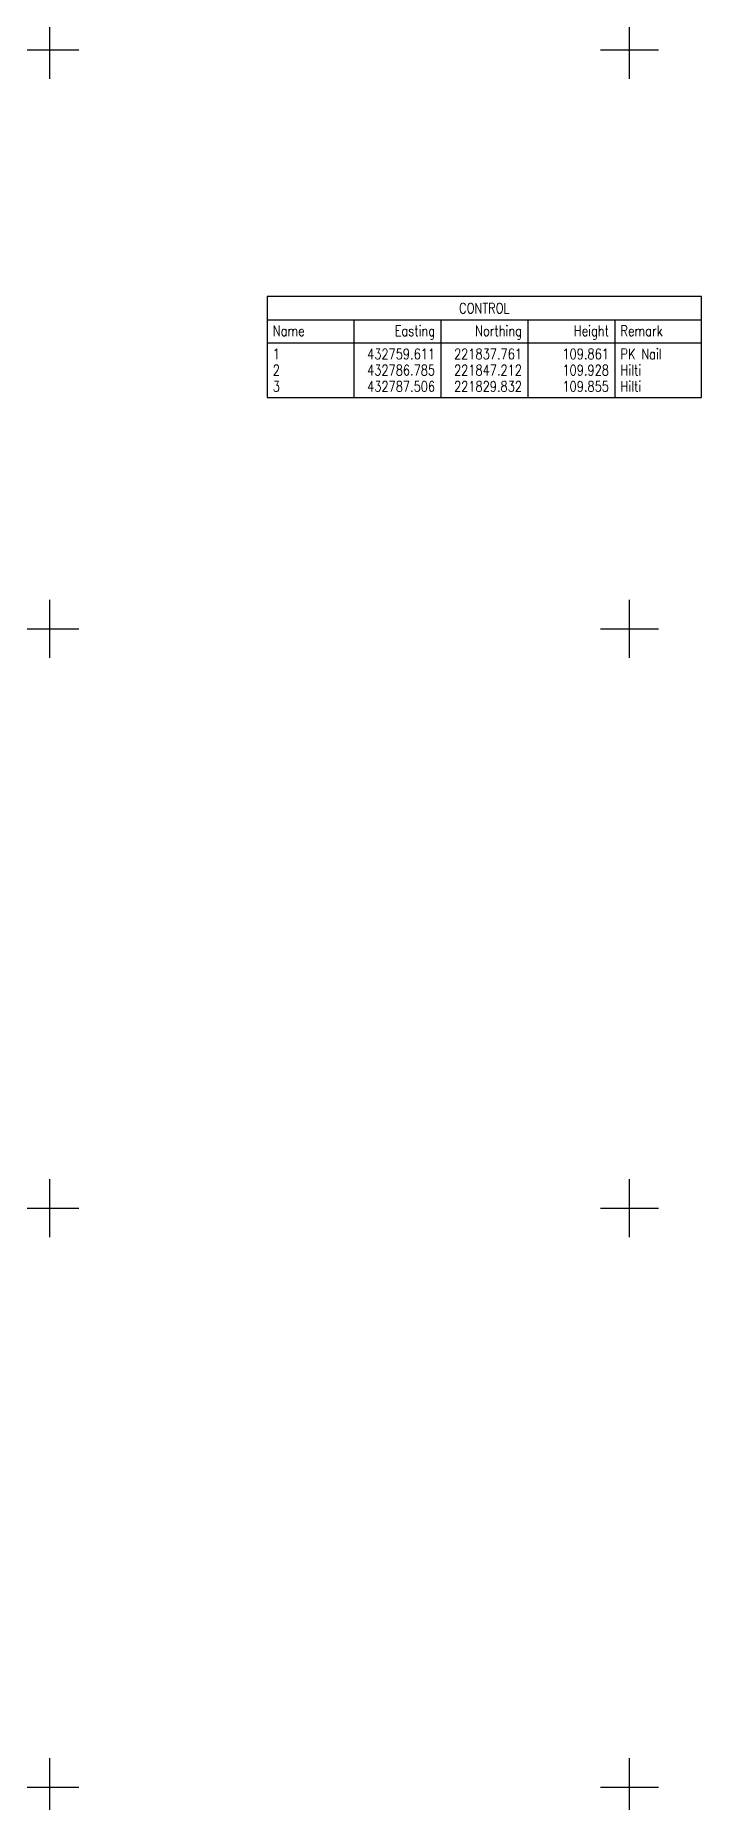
# Model space of a CAD drawing. Header units: millimetres. Extents: x 929802 to 1112248, y 1926852 to 2050811.
# Drawn here: x 1002244 to 1013741, y 1989918 to 2020418 of the extents above; entities that cross this region are included whole.
import ezdxf
from ezdxf.enums import TextEntityAlignment as Align

# ---------------------------------------------------------------- set-up
doc = ezdxf.new("R2010")
doc.units = ezdxf.units.MM
doc.linetypes.add('16764-Topo$0$Dashed', pattern=[3, 2, -1])
for name, color, linetype in [('16764-Topo$0$Default', 7, 'Continuous'), ('16764-Topo$0$SV_$_Grid', 7, 'Continuous'), ('16764-Topo$0$SV_$_Title Block', 7, 'Continuous'), ('16764-Topo$0$SV_Building Levels', 7, 'Continuous'), ('16764-Topo$0$SV_Buildings', 6, 'Continuous'), ('16764-Topo$0$SV_Control', 1, 'Continuous'), ('16764-Topo$0$SV_Drainage Text', 132, 'Continuous'), ('16764-Topo$0$SV_Fence Levels', 7, 'Continuous'), ('16764-Topo$0$SV_Fences', 1, 'Continuous'), ('16764-Topo$0$SV_Footpath Levels', 7, 'Continuous'), ('16764-Topo$0$SV_Land Form Levels', 7, 'Continuous'), ('16764-Topo$0$SV_Land Forms', 7, 'Continuous'), ('16764-Topo$0$SV_Levels (Building)', 7, 'Continuous'), ('16764-Topo$0$SV_Levels (Spot)', 1, 'Continuous'), ('16764-Topo$0$SV_Misc Text', 7, 'Continuous'), ('16764-Topo$0$SV_Paths', 2, 'Continuous'), ('16764-Topo$0$SV_Road Channels', 2, 'Continuous'), ('16764-Topo$0$SV_Road Levels', 7, 'Continuous'), ('16764-Topo$0$SV_Street Furniture', 9, 'Continuous'), ('16764-Topo$0$SV_Top Of Kerb Levels', 7, 'Continuous'), ('16764-Topo$0$SV_Trees', 3, 'Continuous'), ('16764-Topo$0$SV_Trees Text', 3, 'Continuous'), ('16764-Topo$0$SV_Vegetation', 3, 'Continuous'), ('16764-Topo$0$SV_Vegetation Levels', 7, 'Continuous'), ('16764-Topo$0$SV_Wall Levels', 7, 'Continuous'), ('16764-Topo$0$SV_Wallls', 32, 'Continuous'), ('CHB-00_SOPs', 211, 'Continuous'), ('SV_$_Title Block', 7, 'Continuous'), ('X-Ref-Site', 7, 'Continuous')]:
    doc.layers.add(name, color=color, linetype=linetype)
doc.layers.get('X-Ref-Site').off()
doc.styles.add('16764-Topo$0$Building Text', font='RomanS', dxfattribs={"width": 0.8})
doc.styles.add('16764-Topo$0$Default', font='RomanS', dxfattribs={"width": 0.8})
doc.styles.add('16764-Topo$0$Road Text', font='RomanS', dxfattribs={"width": 0.8})
doc.styles.add('16764-Topo$0$Station Text', font='ARIAL')
doc.styles.add('Default', font='RomanS', dxfattribs={"width": 0.8})

msp = doc.modelspace()

# ---------------------------------------------------------------- texts
at = {"layer": 'SV_$_Title Block', "color": 7, "style": 'Default', "width": 0.8}
msp.add_text('CONTROL', height=180, dxfattribs=at).set_placement((1009991.41, 2015615.63), align=Align.CENTER)
for s, p in [('Name', (1006341.41, 2015225.63)), ('Remark', (1012341.41, 2015225.63)), ('1', (1006341.41, 2014825.63)), ('PK Nail', (1012341.41, 2014825.63)), ('2', (1006341.41, 2014545.63)), ('Hilti', (1012341.41, 2014545.63)), ('3', (1006341.41, 2014265.63)), ('Hilti', (1012341.41, 2014265.63))]:
    msp.add_text(s, height=180, dxfattribs=at).set_placement(p)
for s, p in [('Easting', (1009141.41, 2015225.63)), ('Northing', (1010641.41, 2015225.63)), ('Height', (1012141.41, 2015225.63)), ('432759.611', (1009141.41, 2014825.63)), ('221837.761', (1010641.41, 2014825.63)), ('109.861', (1012141.41, 2014825.63)), ('432786.785', (1009141.41, 2014545.63)), ('221847.212', (1010641.41, 2014545.63)), ('109.928', (1012141.41, 2014545.63)), ('432787.506', (1009141.41, 2014265.63)), ('221829.832', (1010641.41, 2014265.63)), ('109.855', (1012141.41, 2014265.63))]:
    msp.add_text(s, height=180, dxfattribs=at).set_placement(p, align=Align.RIGHT)

# ---------------------------------------------------------------- blocks, each defined once
blk = doc.blocks.new('16764-Topo$0$PT_PLUS')
at = {"color": 0, "linetype": 'Continuous', "flags": 128}
for points in [[(-0.5, 0), (0.5, 0)], [(0, -0.5), (0, 0.5)]]:
    blk.add_lwpolyline(points, dxfattribs=at)
blk = doc.blocks.new('16764-Topo$0$GLOBAL CANOPY')
at = {"color": 62, "linetype": 'Continuous'}
for centre, start, end in [((0.000032, 0.399949), 48, 150), ((-0.312751, 0.249357), 99.4, 201.4), ((0.312815, 0.249357), -3.4, 98.6), ((0.39001, -0.089024), -54.8, 47.2), ((-0.389946, -0.089024), 150.9, 252.9), ((0.173622, -0.360409), -106.3, -4.3), ((-0.173558, -0.360409), -157.7, -55.7)]:
    blk.add_arc(centre, 0.599967, start, end, dxfattribs=at)
blk = doc.blocks.new('16764-Topo$0$ARROW FOUL')
at = {"color": 32, "linetype": 'Continuous', "flags": 128}
for points in [[(0.144394, 0), (0, 0)], [(0.144394, 0), (1.383377, 0)], [(2.063735, 0), (1.383377, 0.093452)], [(1.383377, -0.089226), (1.383377, 0.093452)], [(1.383377, -0.089226), (2.063735, 0)]]:
    blk.add_lwpolyline(points, dxfattribs=at)
blk = doc.blocks.new('16764-Topo$0$GLOBALTADPOLE')
at = {"color": 8, "linetype": 'Continuous', "flags": 128}
for points in [[(0.021, 0.0028), (0, 0.007)], [(0, 0.007), (0, -0.007)], [(0.042, 0), (0.021, 0.0028)], [(0.021, -0.0028), (0.042, 0)], [(0.042, 0), (0.07, 0)], [(0, -0.007), (0.021, -0.0028)]]:
    blk.add_lwpolyline(points, dxfattribs=at)
blk = doc.blocks.new('16764-Topo$0$NORTH ARROWS')
at = {"color": 7, "linetype": 'Continuous', "flags": 128}
for points in [[(0.049708, 18.415503), (0.063492, 18.429287)], [(-0.66531, 14.164951), (0.496733, 15.326995)], [(-0.601073, 14.405965), (0.465974, 15.473013)], [(-0.540769, 14.643046), (0.436088, 15.619903)], [(-0.48418, 14.876412), (0.407088, 15.767679)], [(-0.431108, 15.10626), (0.378984, 15.916352)], [(-0.381375, 15.33277), (0.351791, 16.065936)], [(-0.334817, 15.556104), (0.325521, 16.216443)], [(-0.291285, 15.776413), (0.300189, 16.367888)], [(-0.250642, 15.993833), (0.275809, 16.520284)], [(-0.21276, 16.208491), (0.252396, 16.673647)], [(-0.177525, 16.420504), (0.229964, 16.827992)], [(-0.144827, 16.629978), (0.208531, 16.983336)], [(-0.114566, 16.837015), (0.188112, 17.139694)], [(-0.086651, 17.041707), (0.168725, 17.297083)], [(-0.060994, 17.244141), (0.150387, 17.455522)], [(-0.037515, 17.444397), (0.133117, 17.615029)], [(-0.016137, 17.642552), (0.116935, 17.775624)], [(0.00321, 17.838675), (0.10186, 17.937325)], [(0.020592, 18.032834), (0.087913, 18.100155)], [(0.036072, 18.22509), (0.075116, 18.264135)], [(-0.884177, 13.415754), (0.594132, 14.894063)], [(-0.806576, 13.670132), (0.560823, 15.037531)], [(-0.733721, 13.919763), (0.528353, 15.181838)], [(-0.716118, 13.407037), (0.628269, 14.751424)], [(0.63399, 12.271102), (-0.591483, 12.271102)], [(-0.535243, 13.411135), (0.663225, 14.609603)], [(-0.437839, 12.271102), (-0.395326, 12.313615)], [(-0.395871, 13.37373), (0.698988, 14.46859)], [(-0.281776, 13.311049), (0.73555, 14.328375)], [(-0.261062, 12.271102), (0.144825, 12.676989)], [(-0.188109, 13.227939), (0.772902, 14.18895)], [(-0.11404, 13.125231), (0.811033, 14.050305)], [(-0.084285, 12.271102), (0.199083, 12.55447)], [(-0.082921, 12.62602), (0.118911, 12.827852)], [(-0.061941, 13.000554), (0.849936, 13.912431)], [(-0.040013, 12.845705), (0.148127, 13.033844)], [(0.064977, 10.182984), (0.064977, 12.271022)], [(0.092491, 12.271102), (0.27458, 12.453191)], [(0.269268, 12.271102), (0.369288, 12.371122)], [(0.446045, 12.271102), (0.484165, 12.309223)], [(0.518025, 13.403743), (0.889602, 13.77532)], [(0.622821, 12.271102), (0.624066, 12.272347)], [(0.724017, 13.432958), (0.930023, 13.638964)], [(0.874881, 13.407045), (0.97119, 13.503354)], [(0.9974, 13.352787), (1.013096, 13.368484)], [(0.899156, 7.691239), (-0.790572, 10.124435)], [(-0.790572, 7.515168), (-0.790572, 10.124435)], [(-0.740421, 7.515168), (-0.740421, 9.917251)], [(0.952922, 7.515101), (-0.740421, 9.917251)], [(0.952922, 10.101374), (0.899156, 10.101374)], [(0.899156, 10.101374), (0.899156, 7.691239)], [(0.952922, 7.515101), (0.952922, 10.101374)], [(-0.790572, 7.515168), (-0.740421, 7.515168)], [(0.064977, 5.702261), (0.064977, 7.638802)], [(0.899156, 7.691239), (0.899156, 7.691239)], [(0.064977, 2.689198), (0.064977, 5.702261)], [(0.064977, 5.595764), (0.170215, 5.701002)], [(0.064977, 5.418987), (0.340747, 5.694758)], [(0.064977, 5.242211), (0.506459, 5.683693)], [(0.064977, 5.065434), (0.667713, 5.66817)], [(0.064977, 4.888657), (0.824817, 5.648498)], [(0.064977, 4.71188), (0.978037, 5.62494)], [(0.064977, 4.535104), (1.127601, 5.597728)], [(0.064977, 4.358327), (1.273712, 5.567062)], [(0.064977, 4.18155), (1.416545, 5.533118)], [(0.064977, 4.004774), (1.556254, 5.496051)], [(0.064977, 3.827997), (1.692979, 5.455999)], [(0.064977, 3.65122), (1.82684, 5.413083)], [(0.064977, 3.474444), (1.957947, 5.367414)], [(0.064977, 3.297667), (2.086397, 5.319087)], [(0.064977, 3.12089), (2.212277, 5.268191)], [(0.064977, 2.944113), (2.335666, 5.214803)], [(0.064977, 2.767337), (2.456633, 5.158993)], [(0.162376, 2.687959), (2.575242, 5.100825)], [(0.328624, 2.677431), (2.691549, 5.040355)], [(0.485472, 2.657502), (2.805604, 4.977634)], [(0.634182, 2.629435), (2.917452, 4.912706)], [(0.775682, 2.594158), (3.027135, 4.845611)], [(0.910676, 2.552376), (3.134687, 4.776387)], [(1.03971, 2.504634), (3.24014, 4.705063)], [(1.163209, 2.451356), (3.343521, 4.631668)], [(1.281509, 2.392878), (3.444855, 4.556224)], [(1.394873, 2.329466), (3.544161, 4.478754)], [(1.503511, 2.261327), (3.641456, 4.399272)], [(1.607581, 2.188621), (3.736754, 4.317793)], [(1.707202, 2.111465), (3.830065, 4.234328)], [(1.802458, 2.029944), (3.921397, 4.148883)], [(1.893396, 1.944106), (4.010754, 4.061463)], [(1.980036, 1.853969), (4.098138, 3.97207)], [(2.062365, 1.759521), (4.183546, 3.880702)], [(2.14034, 1.660719), (4.266976, 3.787355)], [(2.213884, 1.557487), (4.348418, 3.692021)], [(2.282885, 1.449712), (4.427863, 3.594689)], [(2.347193, 1.337242), (4.505297, 3.495346)], [(2.406609, 1.219881), (4.580703, 3.393976)], [(2.460879, 1.097375), (4.654061, 3.290557)], [(2.509683, 0.969402), (4.725347, 3.185066)], [(2.552614, 0.835556), (4.794533, 3.077475)], [(-7.432467, 0.117297), (-5.519987, 0.117297)], [(-5.519987, 0.117297), (-2.525001, 0.117297)], [(-5.518728, 0.012059), (-5.41349, 0.117297)], [(-5.512483, -0.158473), (-5.236713, 0.117297)], [(-5.501419, -0.324185), (-5.059936, 0.117297)], [(-5.485896, -0.485439), (-4.88316, 0.117297)], [(-5.466224, -0.642543), (-4.706383, 0.117297)], [(-5.442666, -0.795763), (-4.529606, 0.117297)], [(-5.415454, -0.945327), (-4.35283, 0.117297)], [(-5.384788, -1.091438), (-4.176053, 0.117297)], [(-5.350844, -1.23427), (-3.999276, 0.117297)], [(-5.313777, -1.37398), (-3.8225, 0.117297)], [(-5.273725, -1.510705), (-3.645723, 0.117297)], [(-5.230809, -1.644566), (-3.468946, 0.117297)], [(-5.18514, -1.775673), (-3.292169, 0.117297)], [(-5.136813, -1.904123), (-3.115393, 0.117297)], [(-5.085917, -2.030003), (-2.938616, 0.117297)], [(-5.032529, -2.153392), (-2.761839, 0.117297)], [(-4.976719, -2.274359), (-2.585063, 0.117297)], [(-4.918551, -2.392968), (-2.522463, 0.00312)], [(2.589151, 0.695317), (4.861588, 2.967754)], [(2.618625, 0.548015), (4.926476, 2.855865)], [(2.640155, 0.392768), (4.989157, 2.74177)], [(2.652552, 0.228388), (5.049586, 2.625422)], [(5.64994, 0.117297), (2.654954, 0.117297)], [(2.718238, 0.117297), (5.107711, 2.50677)], [(2.895015, 0.117297), (5.163477, 2.38576)], [(3.071792, 0.117297), (5.21682, 2.262326)], [(3.248568, 0.117297), (5.267671, 2.1364)], [(3.425345, 0.117297), (5.31595, 2.007902)], [(3.602122, 0.117297), (5.36157, 1.876746)], [(3.778898, 0.117297), (5.404434, 1.742833)], [(3.955675, 0.117297), (5.444433, 1.606056)], [(4.132452, 0.117297), (5.481445, 1.46629)], [(4.309228, 0.117297), (5.51533, 1.323399)], [(4.486005, 0.117297), (5.545935, 1.177227)], [(4.662782, 0.117297), (5.573083, 1.027598)], [(4.839559, 0.117297), (5.596571, 0.87431)], [(5.016335, 0.117297), (5.616171, 0.717133)], [(5.193112, 0.117297), (5.631615, 0.555801)], [(5.369889, 0.117297), (5.642595, 0.390004)], [(5.546665, 0.117297), (5.648748, 0.21938)], [(5.64994, 0.117297), (7.539849, 0.117297)], [(-4.858081, -2.509275), (-2.509887, -0.16108)], [(-4.79536, -2.62333), (-2.488203, -0.316173)], [(-4.730431, -2.735178), (-2.458593, -0.463339)], [(-4.663337, -2.844861), (-2.421933, -0.603456)], [(-4.594113, -2.952413), (-2.378891, -0.737191)], [(-4.522789, -3.057866), (-2.329984, -0.865061)], [(-4.449393, -3.161247), (-2.275617, -0.987471)], [(-4.37395, -3.262581), (-2.21611, -1.104741)], [(-4.296479, -3.361886), (-2.151716, -1.217123)], [(-4.216998, -3.459182), (-2.08263, -1.324814)], [(-4.135519, -3.55448), (-2.009005, -1.427965)], [(-4.052054, -3.647791), (-1.93095, -1.526687)], [(-3.966609, -3.739123), (-1.848542, -1.621056)], [(-3.879189, -3.82848), (-1.761824, -1.711114)], [(-3.789796, -3.915863), (-1.670807, -1.796874)], [(-3.698428, -4.001272), (-1.575472, -1.878316)], [(-3.605081, -4.084701), (-1.475771, -1.955391)], [(-3.509747, -4.166144), (-1.371619, -2.028016)], [(-3.412415, -4.245589), (-1.262896, -2.09607)], [(-3.313072, -4.323023), (-1.149444, -2.159394)], [(-3.211702, -4.398429), (-1.031052, -2.21778)], [(-3.108283, -4.471787), (-0.907456, -2.27096)], [(-3.002792, -4.543073), (-0.778317, -2.318598)], [(-2.895201, -4.612259), (-0.643209, -2.360266)], [(-2.78548, -4.679314), (-0.501585, -2.395419)], [(-2.673591, -4.744202), (-0.352736, -2.423347)], [(-2.559496, -4.806883), (-0.195729, -2.443117)], [(-2.443148, -4.867312), (-0.029295, -2.453459)], [(-2.324496, -4.925437), (0.064977, -2.535964)], [(-2.203486, -4.981203), (0.064977, -2.712741)], [(-2.080052, -5.034546), (0.064977, -2.889517)], [(0.064977, -2.454526), (0.064977, -5.467666)], [(-1.954126, -5.085397), (0.064977, -3.066294)], [(-1.825628, -5.133676), (0.064977, -3.243071)], [(-1.694472, -5.179296), (0.064977, -3.419848)], [(-1.560559, -5.22216), (0.064977, -3.596624)], [(-1.423782, -5.262159), (0.064977, -3.773401)], [(-1.284016, -5.299171), (0.064977, -3.950178)], [(-1.141125, -5.333056), (0.064977, -4.126954)], [(-0.994953, -5.363661), (0.064977, -4.303731)], [(-0.845324, -5.390808), (0.064977, -4.480508)], [(-0.692036, -5.414297), (0.064977, -4.657284)], [(-0.534859, -5.433897), (0.064977, -4.834061)], [(-0.373526, -5.449341), (0.064977, -5.010838)], [(-0.20773, -5.460321), (0.064977, -5.187614)], [(-0.037106, -5.466474), (0.064977, -5.364391)], [(0.064977, -8.793619), (0.064977, -5.467666)]]:
    blk.add_lwpolyline(points, dxfattribs=at)
at = {"color": 7, "linetype": 'Continuous'}
for centre, radius, start, end in [((-21.58222, 19.86896), 21.680702, -17.544767, -3.542269), ((21.696341, 19.86896), 21.680702, -176.457731, -162.464805), ((-0.612866, 12.843561), 0.572858, -87.860756, 121.252051), ((0.701589, 12.85028), 0.58311, 56.539127, 263.342818), ((0.07934, 0.102934), 5.599345, 90.146973, 179.853027), ((0.050614, 0.102934), 5.599345, 0.146973, 89.853027), ((0.07934, 0.131661), 5.599345, -179.853027, -90.146973), ((0.046925, 0.117258), 2.571925, 89.597842, 179.99913), ((0.046925, 0.117336), 2.571925, -179.99913, -89.597842), ((0.083029, 0.117258), 2.571925, 0.00087, 90.402158), ((0.050614, 0.131661), 5.599345, -89.853027, -0.146973), ((0.083029, 0.117336), 2.571925, -90.402158, -0.00087)]:
    blk.add_arc(centre, radius, start, end, dxfattribs=at)
blk = doc.blocks.new('16764-Topo$0$PT_STATION')
at = {"color": 0, "linetype": 'Continuous', "flags": 128}
for points in [[(0, 0.5), (-0.433, -0.25)], [(-0.433, -0.25), (0, 0), (0, 0.5)], [(0.433, -0.25), (0, 0.5)], [(0, 0), (0.433, -0.25)], [(-0.433, -0.25), (0.433, -0.25)]]:
    blk.add_lwpolyline(points, dxfattribs=at)
blk = doc.blocks.new('16764-Topo')
at = {"layer": '16764-Topo$0$SV_$_Grid', "color": 7, "linetype": 'Continuous', "flags": 128}
blk.add_lwpolyline([(432717.307774, 221799.962952), (432717.307774, 221880.642948), (432821.1047, 221880.642948), (432821.1047, 221799.962952)], close=True, dxfattribs=at)
for points in [[(432720, 221880.642948), (432720, 221880.142948)], [(432720, 221879.5), (432720, 221880.5)], [(432730, 221880.642948), (432730, 221880.142948)], [(432730, 221879.5), (432730, 221880.5)], [(432740, 221880.642948), (432740, 221880.142948)], [(432740, 221879.5), (432740, 221880.5)], [(432750, 221880.642948), (432750, 221880.142948)], [(432750, 221879.5), (432750, 221880.5)], [(432760, 221880.642948), (432760, 221880.142948)], [(432760, 221879.5), (432760, 221880.5)], [(432770, 221880.642948), (432770, 221880.142948)], [(432770, 221879.5), (432770, 221880.5)], [(432780, 221880.642948), (432780, 221880.142948)], [(432780, 221879.5), (432780, 221880.5)], [(432790, 221880.642948), (432790, 221880.142948)], [(432790, 221879.5), (432790, 221880.5)], [(432800, 221880.642948), (432800, 221880.142948)], [(432800, 221879.5), (432800, 221880.5)], [(432810, 221880.642948), (432810, 221880.142948)], [(432810, 221879.5), (432810, 221880.5)], [(432820, 221880.642948), (432820, 221880.142948)], [(432820, 221879.5), (432820, 221880.5)], [(432717.307774, 221880), (432717.807774, 221880)], [(432719.5, 221880), (432720.5, 221880)], [(432729.5, 221880), (432730.5, 221880)], [(432739.5, 221880), (432740.5, 221880)], [(432749.5, 221880), (432750.5, 221880)], [(432759.5, 221880), (432760.5, 221880)], [(432769.5, 221880), (432770.5, 221880)], [(432779.5, 221880), (432780.5, 221880)], [(432789.5, 221880), (432790.5, 221880)], [(432799.5, 221880), (432800.5, 221880)], [(432809.5, 221880), (432810.5, 221880)], [(432819.5, 221880), (432820.5, 221880)], [(432821.1047, 221880), (432820.6047, 221880)], [(432720, 221869.5), (432720, 221870.5)], [(432730, 221869.5), (432730, 221870.5)], [(432740, 221869.5), (432740, 221870.5)], [(432750, 221869.5), (432750, 221870.5)], [(432760, 221869.5), (432760, 221870.5)], [(432770, 221869.5), (432770, 221870.5)], [(432780, 221869.5), (432780, 221870.5)], [(432790, 221869.5), (432790, 221870.5)], [(432800, 221869.5), (432800, 221870.5)], [(432810, 221869.5), (432810, 221870.5)], [(432820, 221869.5), (432820, 221870.5)], [(432717.307774, 221870), (432717.807774, 221870)], [(432719.5, 221870), (432720.5, 221870)], [(432729.5, 221870), (432730.5, 221870)], [(432739.5, 221870), (432740.5, 221870)], [(432749.5, 221870), (432750.5, 221870)], [(432759.5, 221870), (432760.5, 221870)], [(432769.5, 221870), (432770.5, 221870)], [(432779.5, 221870), (432780.5, 221870)], [(432789.5, 221870), (432790.5, 221870)], [(432799.5, 221870), (432800.5, 221870)], [(432809.5, 221870), (432810.5, 221870)], [(432819.5, 221870), (432820.5, 221870)], [(432821.1047, 221870), (432820.6047, 221870)], [(432720, 221859.5), (432720, 221860.5)], [(432730, 221859.5), (432730, 221860.5)], [(432740, 221859.5), (432740, 221860.5)], [(432750, 221859.5), (432750, 221860.5)], [(432760, 221859.5), (432760, 221860.5)], [(432770, 221859.5), (432770, 221860.5)], [(432780, 221859.5), (432780, 221860.5)], [(432790, 221859.5), (432790, 221860.5)], [(432800, 221859.5), (432800, 221860.5)], [(432810, 221859.5), (432810, 221860.5)], [(432820, 221859.5), (432820, 221860.5)], [(432717.307774, 221860), (432717.807774, 221860)], [(432719.5, 221860), (432720.5, 221860)], [(432729.5, 221860), (432730.5, 221860)], [(432739.5, 221860), (432740.5, 221860)], [(432749.5, 221860), (432750.5, 221860)], [(432759.5, 221860), (432760.5, 221860)], [(432769.5, 221860), (432770.5, 221860)], [(432779.5, 221860), (432780.5, 221860)], [(432789.5, 221860), (432790.5, 221860)], [(432799.5, 221860), (432800.5, 221860)], [(432809.5, 221860), (432810.5, 221860)], [(432819.5, 221860), (432820.5, 221860)], [(432821.1047, 221860), (432820.6047, 221860)], [(432720, 221849.5), (432720, 221850.5)], [(432730, 221849.5), (432730, 221850.5)], [(432740, 221849.5), (432740, 221850.5)], [(432750, 221849.5), (432750, 221850.5)], [(432760, 221849.5), (432760, 221850.5)], [(432770, 221849.5), (432770, 221850.5)], [(432780, 221849.5), (432780, 221850.5)], [(432790, 221849.5), (432790, 221850.5)], [(432800, 221849.5), (432800, 221850.5)], [(432810, 221849.5), (432810, 221850.5)], [(432820, 221849.5), (432820, 221850.5)], [(432717.307774, 221850), (432717.807774, 221850)], [(432719.5, 221850), (432720.5, 221850)], [(432729.5, 221850), (432730.5, 221850)], [(432739.5, 221850), (432740.5, 221850)], [(432749.5, 221850), (432750.5, 221850)], [(432759.5, 221850), (432760.5, 221850)], [(432769.5, 221850), (432770.5, 221850)], [(432779.5, 221850), (432780.5, 221850)], [(432789.5, 221850), (432790.5, 221850)], [(432799.5, 221850), (432800.5, 221850)], [(432809.5, 221850), (432810.5, 221850)], [(432819.5, 221850), (432820.5, 221850)], [(432821.1047, 221850), (432820.6047, 221850)], [(432720, 221839.5), (432720, 221840.5)], [(432730, 221839.5), (432730, 221840.5)], [(432740, 221839.5), (432740, 221840.5)], [(432750, 221839.5), (432750, 221840.5)], [(432760, 221839.5), (432760, 221840.5)], [(432770, 221839.5), (432770, 221840.5)], [(432780, 221839.5), (432780, 221840.5)], [(432790, 221839.5), (432790, 221840.5)], [(432800, 221839.5), (432800, 221840.5)], [(432810, 221839.5), (432810, 221840.5)], [(432820, 221839.5), (432820, 221840.5)], [(432717.307774, 221840), (432717.807774, 221840)], [(432719.5, 221840), (432720.5, 221840)], [(432729.5, 221840), (432730.5, 221840)], [(432739.5, 221840), (432740.5, 221840)], [(432749.5, 221840), (432750.5, 221840)], [(432759.5, 221840), (432760.5, 221840)], [(432769.5, 221840), (432770.5, 221840)], [(432779.5, 221840), (432780.5, 221840)], [(432789.5, 221840), (432790.5, 221840)], [(432799.5, 221840), (432800.5, 221840)], [(432809.5, 221840), (432810.5, 221840)], [(432819.5, 221840), (432820.5, 221840)], [(432821.1047, 221840), (432820.6047, 221840)], [(432720, 221829.5), (432720, 221830.5)], [(432730, 221829.5), (432730, 221830.5)], [(432740, 221829.5), (432740, 221830.5)], [(432750, 221829.5), (432750, 221830.5)], [(432760, 221829.5), (432760, 221830.5)], [(432770, 221829.5), (432770, 221830.5)], [(432780, 221829.5), (432780, 221830.5)], [(432790, 221829.5), (432790, 221830.5)], [(432800, 221829.5), (432800, 221830.5)], [(432810, 221829.5), (432810, 221830.5)], [(432820, 221829.5), (432820, 221830.5)], [(432717.307774, 221830), (432717.807774, 221830)], [(432719.5, 221830), (432720.5, 221830)], [(432729.5, 221830), (432730.5, 221830)], [(432739.5, 221830), (432740.5, 221830)], [(432749.5, 221830), (432750.5, 221830)], [(432759.5, 221830), (432760.5, 221830)], [(432769.5, 221830), (432770.5, 221830)], [(432779.5, 221830), (432780.5, 221830)], [(432789.5, 221830), (432790.5, 221830)], [(432799.5, 221830), (432800.5, 221830)], [(432809.5, 221830), (432810.5, 221830)], [(432819.5, 221830), (432820.5, 221830)], [(432821.1047, 221830), (432820.6047, 221830)], [(432720, 221819.5), (432720, 221820.5)], [(432730, 221819.5), (432730, 221820.5)], [(432740, 221819.5), (432740, 221820.5)], [(432750, 221819.5), (432750, 221820.5)], [(432760, 221819.5), (432760, 221820.5)], [(432770, 221819.5), (432770, 221820.5)], [(432780, 221819.5), (432780, 221820.5)], [(432790, 221819.5), (432790, 221820.5)], [(432800, 221819.5), (432800, 221820.5)], [(432810, 221819.5), (432810, 221820.5)], [(432820, 221819.5), (432820, 221820.5)], [(432717.307774, 221820), (432717.807774, 221820)], [(432719.5, 221820), (432720.5, 221820)], [(432729.5, 221820), (432730.5, 221820)], [(432739.5, 221820), (432740.5, 221820)], [(432749.5, 221820), (432750.5, 221820)], [(432759.5, 221820), (432760.5, 221820)], [(432769.5, 221820), (432770.5, 221820)], [(432779.5, 221820), (432780.5, 221820)], [(432789.5, 221820), (432790.5, 221820)], [(432799.5, 221820), (432800.5, 221820)], [(432809.5, 221820), (432810.5, 221820)], [(432819.5, 221820), (432820.5, 221820)], [(432821.1047, 221820), (432820.6047, 221820)], [(432720, 221809.5), (432720, 221810.5)], [(432730, 221809.5), (432730, 221810.5)], [(432740, 221809.5), (432740, 221810.5)], [(432750, 221809.5), (432750, 221810.5)], [(432760, 221809.5), (432760, 221810.5)], [(432770, 221809.5), (432770, 221810.5)], [(432780, 221809.5), (432780, 221810.5)], [(432790, 221809.5), (432790, 221810.5)], [(432800, 221809.5), (432800, 221810.5)], [(432810, 221809.5), (432810, 221810.5)], [(432820, 221809.5), (432820, 221810.5)], [(432717.307774, 221810), (432717.807774, 221810)], [(432719.5, 221810), (432720.5, 221810)], [(432729.5, 221810), (432730.5, 221810)], [(432739.5, 221810), (432740.5, 221810)], [(432749.5, 221810), (432750.5, 221810)], [(432759.5, 221810), (432760.5, 221810)], [(432769.5, 221810), (432770.5, 221810)], [(432779.5, 221810), (432780.5, 221810)], [(432789.5, 221810), (432790.5, 221810)], [(432799.5, 221810), (432800.5, 221810)], [(432809.5, 221810), (432810.5, 221810)], [(432819.5, 221810), (432820.5, 221810)], [(432821.1047, 221810), (432820.6047, 221810)], [(432720, 221799.5), (432720, 221800.5)], [(432720, 221799.962952), (432720, 221800.462952)], [(432730, 221799.5), (432730, 221800.5)], [(432730, 221799.962952), (432730, 221800.462952)], [(432740, 221799.5), (432740, 221800.5)], [(432740, 221799.962952), (432740, 221800.462952)], [(432750, 221799.5), (432750, 221800.5)], [(432750, 221799.962952), (432750, 221800.462952)], [(432760, 221799.5), (432760, 221800.5)], [(432760, 221799.962952), (432760, 221800.462952)], [(432770, 221799.5), (432770, 221800.5)], [(432770, 221799.962952), (432770, 221800.462952)], [(432780, 221799.5), (432780, 221800.5)], [(432780, 221799.962952), (432780, 221800.462952)], [(432790, 221799.5), (432790, 221800.5)], [(432790, 221799.962952), (432790, 221800.462952)], [(432800, 221799.5), (432800, 221800.5)], [(432800, 221799.962952), (432800, 221800.462952)], [(432810, 221799.5), (432810, 221800.5)], [(432810, 221799.962952), (432810, 221800.462952)], [(432820, 221799.5), (432820, 221800.5)], [(432820, 221799.962952), (432820, 221800.462952)], [(432717.307774, 221800), (432717.807774, 221800)], [(432719.5, 221800), (432720.5, 221800)], [(432729.5, 221800), (432730.5, 221800)], [(432739.5, 221800), (432740.5, 221800)], [(432749.5, 221800), (432750.5, 221800)], [(432759.5, 221800), (432760.5, 221800)], [(432769.5, 221800), (432770.5, 221800)], [(432779.5, 221800), (432780.5, 221800)], [(432789.5, 221800), (432790.5, 221800)], [(432799.5, 221800), (432800.5, 221800)], [(432809.5, 221800), (432810.5, 221800)], [(432819.5, 221800), (432820.5, 221800)], [(432821.1047, 221800), (432820.6047, 221800)]]:
    blk.add_lwpolyline(points, dxfattribs=at)
at = {"layer": '16764-Topo$0$SV_$_Title Block', "color": 7, "linetype": 'Continuous', "flags": 128}
blk.add_lwpolyline([(432800.951957, 221864.637154), (432808.451957, 221864.637154), (432808.451957, 221866.377154), (432800.951957, 221866.377154)], close=True, dxfattribs=at)
for points in [[(432800.951957, 221865.977154), (432808.451957, 221865.977154)], [(432802.451957, 221865.977154), (432802.451957, 221864.637154)], [(432803.951957, 221865.977154), (432803.951957, 221864.637154)], [(432805.451957, 221865.977154), (432805.451957, 221864.637154)], [(432806.951957, 221865.977154), (432806.951957, 221864.637154)], [(432800.951957, 221865.577154), (432802.451957, 221865.577154)], [(432802.451957, 221865.577154), (432803.951957, 221865.577154)], [(432803.951957, 221865.577154), (432805.451957, 221865.577154)], [(432805.451957, 221865.577154), (432806.951957, 221865.577154)], [(432806.951957, 221865.577154), (432808.451957, 221865.577154)]]:
    blk.add_lwpolyline(points, dxfattribs=at)
at = {"layer": '16764-Topo$0$SV_Buildings', "color": 6, "linetype": 'Continuous', "flags": 128}
for points in [[(432780.391984, 221879.116069), (432782.672631, 221879.052866), (432782.491428, 221872.514249), (432779.961258, 221872.584367)], [(432769.992745, 221858.386152), (432769.852051, 221856.10461), (432772.833349, 221855.920763), (432773.85292, 221855.859914), (432773.824676, 221855.386661), (432778.262042, 221855.121834), (432778.436125, 221858.038719)], [(432774.076019, 221854.237563), (432773.64227, 221848.65093), (432766.022601, 221849.188227), (432766.434061, 221854.684911), (432774.076019, 221854.237563)]]:
    blk.add_lwpolyline(points, dxfattribs=at)
at = {"layer": '16764-Topo$0$SV_Buildings', "color": 8, "linetype": '16764-Topo$0$Dashed', "flags": 128}
for points in [[(432773.860652, 221855.882823), (432774.004952, 221858.289126)], [(432769.968447, 221858.039526), (432773.977652, 221857.828926), (432772.28895, 221855.976423)], [(432776.036855, 221855.254922), (432776.224055, 221858.218926)], [(432768.059743, 221849.062432), (432768.415628, 221854.534812)], [(432770.75725, 221848.866437), (432771.114182, 221854.41332)]]:
    blk.add_lwpolyline(points, dxfattribs=at)
at = {"layer": '16764-Topo$0$SV_Drainage Text', "color": 32, "linetype": 'Continuous'}
for p, q in [((432783.028536, 221847.186651), (432783.039761, 221847.088105)), ((432783.050986, 221846.989559), (432783.073436, 221846.792466)), ((432783.084661, 221846.69392), (432783.107111, 221846.496828)), ((432783.129746, 221846.298113), (432783.152196, 221846.10102)), ((432783.163422, 221846.002474), (432783.185872, 221845.805382)), ((432783.230772, 221845.411197), (432783.253222, 221845.214105)), ((432783.264447, 221845.115559), (432783.286897, 221844.918466)), ((432783.309532, 221844.719751), (432783.331982, 221844.522659)), ((432783.343207, 221844.424113), (432783.365657, 221844.22702)), ((432783.410557, 221843.832836), (432783.433007, 221843.635743)), ((432783.444233, 221843.537197), (432783.466683, 221843.340105)), ((432783.489318, 221843.14139), (432783.511768, 221842.944297)), ((432783.522993, 221842.845751), (432783.545443, 221842.648659)), ((432783.590343, 221842.254474), (432783.612793, 221842.057382)), ((432783.624018, 221841.958836), (432783.646468, 221841.761743)), ((432783.669103, 221841.563028), (432783.691553, 221841.365936)), ((432783.702778, 221841.26739), (432783.725228, 221841.070297)), ((432783.770129, 221840.676113), (432783.792579, 221840.47902)), ((432783.803804, 221840.380474), (432783.826254, 221840.183382)), ((432783.848889, 221839.984667), (432783.871339, 221839.787575)), ((432783.882564, 221839.689028), (432783.905014, 221839.491936)), ((432783.949914, 221839.097751), (432783.972364, 221838.900659)), ((432783.983589, 221838.802113), (432784.006039, 221838.60502)), ((432784.028674, 221838.406305), (432784.051124, 221838.209213)), ((432784.062349, 221838.110667), (432784.084799, 221837.913575)), ((432784.1297, 221837.51939), (432784.15215, 221837.322298)), ((432784.163375, 221837.223751), (432784.185825, 221837.026659)), ((432784.20846, 221836.827944), (432784.23091, 221836.630852)), ((432784.242135, 221836.532305), (432784.264585, 221836.335213)), ((432784.309485, 221835.941028), (432784.331935, 221835.743936)), ((432784.34316, 221835.64539), (432784.36561, 221835.448298)), ((432784.388245, 221835.249583), (432784.410695, 221835.05249)), ((432784.421921, 221834.953944), (432784.444371, 221834.756852)), ((432784.489271, 221834.362667), (432784.511721, 221834.165575)), ((432784.522946, 221834.067028), (432784.545396, 221833.869936)), ((432784.568031, 221833.671221), (432784.590481, 221833.474129)), ((432784.601706, 221833.375583), (432784.624156, 221833.17849)), ((432784.669056, 221832.784306), (432784.691506, 221832.587213)), ((432784.702732, 221832.488667), (432784.725182, 221832.291575)), ((432784.747817, 221832.09286), (432784.770267, 221831.895767)), ((432784.781492, 221831.797221), (432784.803942, 221831.600129)), ((432784.848842, 221831.205944), (432784.871292, 221831.008852)), ((432784.882517, 221830.910306), (432784.904967, 221830.713213)), ((432784.927602, 221830.514498), (432784.950052, 221830.317406)), ((432784.961277, 221830.21886), (432784.983727, 221830.021767)), ((432785.028628, 221829.627583), (432785.051078, 221829.43049)), ((432785.062303, 221829.331944), (432785.084753, 221829.134852)), ((432785.107388, 221828.936137), (432785.129838, 221828.739044)), ((432785.141063, 221828.640498), (432785.163513, 221828.443406)), ((432785.208413, 221828.049221), (432785.230863, 221827.852129)), ((432785.242088, 221827.753583), (432785.264538, 221827.55649)), ((432785.287173, 221827.357775), (432785.309623, 221827.160683)), ((432785.320848, 221827.062137), (432785.343299, 221826.865044)), ((432785.388199, 221826.47086), (432785.410649, 221826.273767)), ((432785.421874, 221826.175221), (432785.444324, 221825.978129)), ((432785.466959, 221825.779414), (432785.489409, 221825.582322)), ((432785.500634, 221825.483775), (432785.523084, 221825.286683)), ((432785.567984, 221824.892498), (432785.590434, 221824.695406)), ((432785.601659, 221824.59686), (432785.62411, 221824.399767)), ((432785.646744, 221824.201052), (432785.669195, 221824.00396)), ((432785.68042, 221823.905414), (432785.70287, 221823.708322)), ((432785.74777, 221823.314137), (432785.77022, 221823.117045)), ((432785.781445, 221823.018498), (432785.803895, 221822.821406)), ((432785.82653, 221822.622691), (432785.84898, 221822.425599)), ((432785.860205, 221822.327052), (432785.882655, 221822.12996)), ((432785.927555, 221821.735775), (432785.950006, 221821.538683)), ((432785.961231, 221821.440137), (432785.983681, 221821.243045)), ((432786.006316, 221821.04433), (432786.028766, 221820.847237)), ((432786.039991, 221820.748691), (432786.062441, 221820.551599)), ((432786.107341, 221820.157414), (432786.129791, 221819.960322)), ((432786.141016, 221819.861775), (432786.163466, 221819.664683)), ((432786.186101, 221819.465968), (432786.208551, 221819.268876)), ((432786.219776, 221819.17033), (432786.242226, 221818.973237)), ((432786.287127, 221818.579053), (432786.309577, 221818.38196)), ((432786.320802, 221818.283414), (432786.343252, 221818.086322)), ((432786.365887, 221817.887607), (432786.388337, 221817.690514)), ((432786.399562, 221817.591968), (432786.422012, 221817.394876)), ((432786.466912, 221817.000691), (432786.489362, 221816.803599)), ((432786.500587, 221816.705053), (432786.523037, 221816.50796)), ((432786.545672, 221816.309245), (432786.568122, 221816.112153)), ((432786.579347, 221816.013607), (432786.601798, 221815.816514)), ((432786.646698, 221815.42233), (432786.669148, 221815.225237)), ((432786.680373, 221815.126691), (432786.702823, 221814.929599)), ((432786.725458, 221814.730884), (432786.747908, 221814.533791)), ((432786.759133, 221814.435245), (432786.781583, 221814.238153)), ((432786.826483, 221813.843968), (432786.848933, 221813.646876)), ((432786.860158, 221813.54833), (432786.882609, 221813.351237)), ((432786.905243, 221813.152522), (432786.927694, 221812.95543)), ((432786.938919, 221812.856884), (432786.961369, 221812.659791)), ((432787.006269, 221812.265607), (432787.028719, 221812.068514)), ((432787.039944, 221811.969968), (432787.062394, 221811.772876)), ((432787.085029, 221811.574161), (432787.107479, 221811.377068)), ((432787.118704, 221811.278522), (432787.141154, 221811.08143)), ((432787.186054, 221810.687245), (432787.208505, 221810.490153)), ((432787.21973, 221810.391607), (432787.24218, 221810.194514)), ((432787.264815, 221809.995799), (432787.287265, 221809.798707)), ((432787.29849, 221809.700161), (432787.32094, 221809.503069)), ((432787.36584, 221809.108884), (432787.38829, 221808.911791)), ((432787.399515, 221808.813245), (432787.421965, 221808.616153)), ((432787.4446, 221808.417438), (432787.46705, 221808.220346)), ((432787.478275, 221808.121799), (432787.500725, 221807.924707)), ((432787.545626, 221807.530522), (432787.568076, 221807.33343)), ((432787.579301, 221807.234884), (432787.601751, 221807.037792)), ((432787.624386, 221806.839077), (432787.646836, 221806.641984)), ((432787.658061, 221806.543438), (432787.680511, 221806.346346)), ((432787.725411, 221805.952161), (432787.747861, 221805.755069)), ((432787.759086, 221805.656522), (432787.781536, 221805.45943)), ((432787.804171, 221805.260715), (432787.826621, 221805.063623)), ((432787.837846, 221804.965077), (432787.860297, 221804.767984)), ((432787.905197, 221804.373799), (432787.927647, 221804.176707)), ((432787.938872, 221804.078161), (432787.961322, 221803.881069)), ((432787.983957, 221803.682354), (432788.006407, 221803.485261)), ((432788.017632, 221803.386715), (432788.040082, 221803.189623)), ((432788.051307, 221803.091077), (432788.062532, 221802.99253))]:
    blk.add_line(p, q, dxfattribs=at)
at = {"layer": '16764-Topo$0$SV_Drainage Text', "color": 32, "linetype": 'Continuous', "flags": 128}
for points in [[(432783.20655, 221846.507435), (432783.124169, 221846.347082), (432783.007835, 221846.4848)], [(432783.197097, 221845.706836), (432783.208322, 221845.608289), (432783.219547, 221845.509743)], [(432783.386335, 221844.929074), (432783.303954, 221844.76872), (432783.18762, 221844.906439)], [(432783.376882, 221844.128474), (432783.388107, 221844.029928), (432783.399332, 221843.931382)], [(432783.566121, 221843.350712), (432783.48374, 221843.190359), (432783.367406, 221843.328077)], [(432783.556668, 221842.550113), (432783.567893, 221842.451567), (432783.579118, 221842.35302)], [(432783.745907, 221841.772351), (432783.663525, 221841.611997), (432783.547192, 221841.749716)], [(432783.736453, 221840.971751), (432783.747678, 221840.873205), (432783.758903, 221840.774659)], [(432783.925692, 221840.193989), (432783.843311, 221840.033636), (432783.726977, 221840.171355)], [(432783.916239, 221839.39339), (432783.927464, 221839.294844), (432783.938689, 221839.196298)], [(432784.105478, 221838.615628), (432784.023096, 221838.455274), (432783.906763, 221838.592993)], [(432784.096025, 221837.815028), (432784.10725, 221837.716482), (432784.118475, 221837.617936)], [(432784.285263, 221837.037267), (432784.202882, 221836.876913), (432784.086548, 221837.014632)], [(432784.27581, 221836.236667), (432784.287035, 221836.138121), (432784.29826, 221836.039575)], [(432784.465049, 221835.458905), (432784.382668, 221835.298551), (432784.266334, 221835.43627)], [(432784.455596, 221834.658306), (432784.466821, 221834.559759), (432784.478046, 221834.461213)], [(432784.644834, 221833.880544), (432784.562453, 221833.72019), (432784.446119, 221833.857909)], [(432784.635381, 221833.079944), (432784.646606, 221832.981398), (432784.657831, 221832.882852)], [(432784.82462, 221832.302182), (432784.742239, 221832.141828), (432784.625905, 221832.279547)], [(432784.815167, 221831.501583), (432784.826392, 221831.403036), (432784.837617, 221831.30449)], [(432785.004406, 221830.723821), (432784.922024, 221830.563467), (432784.805691, 221830.701186)], [(432784.994952, 221829.923221), (432785.006177, 221829.824675), (432785.017403, 221829.726129)], [(432785.184191, 221829.145459), (432785.10181, 221828.985106), (432784.985476, 221829.122824)], [(432785.174738, 221828.34486), (432785.185963, 221828.246314), (432785.197188, 221828.147767)], [(432785.363977, 221827.567098), (432785.281595, 221827.406744), (432785.165262, 221827.544463)], [(432785.354524, 221826.766498), (432785.365749, 221826.667952), (432785.376974, 221826.569406)], [(432785.543762, 221825.988736), (432785.461381, 221825.828383), (432785.345047, 221825.966102)], [(432785.534309, 221825.188137), (432785.545534, 221825.089591), (432785.556759, 221824.991044)], [(432785.723548, 221824.410375), (432785.641167, 221824.250021), (432785.524833, 221824.38774)], [(432785.714095, 221823.609775), (432785.72532, 221823.511229), (432785.736545, 221823.412683)], [(432785.903333, 221822.832014), (432785.820952, 221822.67166), (432785.704618, 221822.809379)], [(432785.89388, 221822.031414), (432785.905105, 221821.932868), (432785.91633, 221821.834322)], [(432786.083119, 221821.253652), (432786.000738, 221821.093298), (432785.884404, 221821.231017)], [(432786.073666, 221820.453052), (432786.084891, 221820.354506), (432786.096116, 221820.25596)], [(432786.262905, 221819.675291), (432786.180523, 221819.514937), (432786.06419, 221819.652656)], [(432786.253451, 221818.874691), (432786.264676, 221818.776145), (432786.275902, 221818.677599)], [(432786.44269, 221818.096929), (432786.360309, 221817.936575), (432786.243975, 221818.074294)], [(432786.433237, 221817.29633), (432786.444462, 221817.197783), (432786.455687, 221817.099237)], [(432786.622476, 221816.518568), (432786.540094, 221816.358214), (432786.423761, 221816.495933)], [(432786.613023, 221815.717968), (432786.624248, 221815.619422), (432786.635473, 221815.520876)], [(432786.802261, 221814.940206), (432786.71988, 221814.779853), (432786.603546, 221814.917571)], [(432786.792808, 221814.139607), (432786.804033, 221814.041061), (432786.815258, 221813.942514)], [(432786.982047, 221813.361845), (432786.899666, 221813.201491), (432786.783332, 221813.33921)], [(432786.972594, 221812.561245), (432786.983819, 221812.462699), (432786.995044, 221812.364153)], [(432787.161832, 221811.783483), (432787.079451, 221811.62313), (432786.963117, 221811.760848)], [(432787.152379, 221810.982884), (432787.163604, 221810.884338), (432787.174829, 221810.785791)], [(432787.341618, 221810.205122), (432787.259237, 221810.044768), (432787.142903, 221810.182487)], [(432787.332165, 221809.404522), (432787.34339, 221809.305976), (432787.354615, 221809.20743)], [(432787.521404, 221808.626761), (432787.439022, 221808.466407), (432787.322689, 221808.604126)], [(432787.51195, 221807.826161), (432787.523176, 221807.727615), (432787.534401, 221807.629069)], [(432787.701189, 221807.048399), (432787.618808, 221806.888045), (432787.502474, 221807.025764)], [(432787.691736, 221806.247799), (432787.702961, 221806.149253), (432787.714186, 221806.050707)], [(432787.880975, 221805.470038), (432787.798593, 221805.309684), (432787.68226, 221805.447403)], [(432787.871522, 221804.669438), (432787.882747, 221804.570892), (432787.893972, 221804.472346)], [(432788.06076, 221803.891676), (432787.978379, 221803.731322), (432787.862045, 221803.869041)]]:
    blk.add_lwpolyline(points, dxfattribs=at)
at = {"layer": '16764-Topo$0$SV_Fences', "color": 1, "linetype": 'Continuous'}
for p, q in [((432748.355325, 221853.35954), (432749.105414, 221853.302014)), ((432749.179062, 221853.216131), (432749.191297, 221853.375663)), ((432750.83877, 221853.088845), (432750.851005, 221853.248377)), ((432752.498479, 221852.961559), (432752.510714, 221853.121091)), ((432754.158187, 221852.834273), (432754.170422, 221852.993805)), ((432755.817896, 221852.706988), (432755.830131, 221852.866519)), ((432755.903779, 221852.780636), (432756.653868, 221852.72311)), ((432756.653868, 221852.72311), (432757.424871, 221852.657023)), ((432757.497747, 221852.570483), (432757.511411, 221852.729898)), ((432759.19917, 221852.424643), (432759.212835, 221852.584059)), ((432760.900593, 221852.278804), (432760.914258, 221852.438219)), ((432762.602016, 221852.132964), (432762.615681, 221852.29238)), ((432764.303439, 221851.987125), (432764.317104, 221852.14654)), ((432764.389979, 221852.06), (432765.160983, 221851.993913)), ((432765.160983, 221851.993913), (432765.090523, 221851.146344)), ((432765.00417, 221851.073247), (432765.16362, 221851.059991)), ((432764.849994, 221849.218659), (432765.009444, 221849.205404)), ((432765.868977, 221847.864779), (432765.114267, 221847.908446)), ((432765.953464, 221847.940025), (432765.944222, 221847.780292)), ((432767.622617, 221847.843449), (432767.613375, 221847.683716)), ((432769.291769, 221847.746873), (432769.282527, 221847.58714)), ((432770.960922, 221847.650297), (432770.95168, 221847.490564)), ((432771.790877, 221847.522143), (432771.036167, 221847.56581)), ((432772.677037, 221847.614897), (432772.679338, 221847.454913)), ((432773.565498, 221847.547667), (432772.758179, 221847.536055)), ((432774.192862, 221847.483861), (432773.565498, 221847.547667)), ((432774.280546, 221847.555356), (432774.264356, 221847.396177)), ((432764.695818, 221847.364072), (432764.855268, 221847.350816)), ((432764.768915, 221847.277719), (432764.698455, 221846.43015)), ((432772.598196, 221847.533754), (432771.790877, 221847.522143)), ((432775.694452, 221847.411555), (432775.678262, 221847.252376)), ((432777.108358, 221847.267753), (432777.092168, 221847.108575)), ((432777.807216, 221847.116263), (432777.179852, 221847.180069)), ((432778.597231, 221847.048705), (432777.805618, 221847.116111)), ((432778.68373, 221847.121629), (432778.670155, 221846.962206)), ((432779.548267, 221846.967724), (432778.756654, 221847.03513))]:
    blk.add_line(p, q, dxfattribs=at)
at = {"layer": '16764-Topo$0$SV_Fences', "color": 1, "linetype": 'Continuous', "flags": 128}
for points in [[(432749.264945, 221853.28978), (432750.015034, 221853.232254), (432750.765122, 221853.174728)], [(432750.924654, 221853.162494), (432751.674742, 221853.104968), (432752.424831, 221853.047443)], [(432752.584362, 221853.035208), (432753.334451, 221852.977682), (432754.084539, 221852.920157)], [(432754.244071, 221852.907922), (432754.994159, 221852.850396), (432755.744248, 221852.792871)], [(432757.584287, 221852.643358), (432758.355291, 221852.577271), (432759.126295, 221852.511183)], [(432759.28571, 221852.497519), (432760.056714, 221852.431431), (432760.827718, 221852.365344)], [(432760.987133, 221852.351679), (432761.758137, 221852.285592), (432762.529141, 221852.219504)], [(432762.688556, 221852.20584), (432763.45956, 221852.139752), (432764.230564, 221852.073665)], [(432765.077267, 221850.986894), (432765.006807, 221850.139325), (432764.936347, 221849.291757)], [(432764.923091, 221849.132307), (432764.852631, 221848.284738), (432764.78217, 221847.437169)], [(432767.538129, 221847.768203), (432766.783419, 221847.81187), (432766.02871, 221847.855537)], [(432769.207282, 221847.671627), (432768.452572, 221847.715294), (432767.697862, 221847.758961)], [(432770.876435, 221847.575052), (432770.121725, 221847.618718), (432769.367015, 221847.662385)], [(432775.606768, 221847.34006), (432774.979404, 221847.403866), (432774.35204, 221847.467672)], [(432777.020674, 221847.196259), (432776.39331, 221847.260065), (432775.765946, 221847.323871)]]:
    blk.add_lwpolyline(points, dxfattribs=at)
at = {"layer": '16764-Topo$0$SV_Land Forms', "color": 1, "linetype": '16764-Topo$0$Dashed', "flags": 128}
for points in [[(432729.85811, 221830.469942), (432733.125867, 221833.223215), (432737.678674, 221837.059216), (432741.490694, 221842.790383), (432743.721671, 221848.487709), (432747.547181, 221853.385615)], [(432743.416454, 221847.497049), (432751.789302, 221847.73536), (432760.425655, 221846.915501), (432764.715438, 221846.712671)], [(432753.095127, 221846.466735), (432749.265498, 221846.939239), (432743.151792, 221846.90512)], [(432777.267619, 221847.172699), (432776.842158, 221846.221104), (432771.738694, 221845.625754), (432769.017029, 221843.382939), (432762.47134, 221843.304265), (432758.828403, 221840.108615), (432756.094106, 221834.611227), (432755.044416, 221829.017397)]]:
    blk.add_lwpolyline(points, dxfattribs=at)
at = {"layer": '16764-Topo$0$SV_Land Forms', "color": 5, "linetype": 'Continuous', "flags": 128}
blk.add_lwpolyline([(432768.926599, 221846.169136), (432762.510994, 221846.33705), (432753.737261, 221846.994554), (432747.057108, 221847.359892), (432743.514599, 221847.254687)], dxfattribs=at)
at = {"layer": '16764-Topo$0$SV_Land Forms', "color": 4, "linetype": '16764-Topo$0$Dashed', "flags": 128}
for points in [[(432747.742827, 221828.12488), (432746.751982, 221835.7354), (432747.843105, 221842.029819), (432750.462642, 221845.34694), (432753.094537, 221846.469512)], [(432780.308847, 221804.554189), (432777.91431, 221814.890713), (432776.459452, 221821.170916), (432772.482515, 221824.626161), (432764.685415, 221826.484411), (432757.021752, 221827.237292), (432748.92396, 221828.032821)]]:
    blk.add_lwpolyline(points, dxfattribs=at)
at = {"layer": '16764-Topo$0$SV_Misc Text', "linetype": 'Continuous', "flags": 128}
for points in [[(432765.799291, 221846.678683), (432765.925242, 221846.839108), (432765.870681, 221846.64258), (432765.925242, 221846.839108), (432765.406542, 221845.813406)], [(432766.799213, 221846.307027), (432766.900243, 221846.484207), (432766.87513, 221846.281798), (432766.900243, 221846.484207), (432766.475143, 221845.205006)], [(432767.541486, 221846.291682), (432767.707544, 221846.410107), (432767.599808, 221846.236923), (432767.707544, 221846.410107), (432766.568743, 221845.197206)]]:
    blk.add_lwpolyline(points, dxfattribs=at)
at = {"layer": '16764-Topo$0$SV_Paths', "color": 2, "linetype": '16764-Topo$0$Dashed', "flags": 128}
for points in [[(432780.833237, 221854.746824), (432781.624426, 221854.678617)], [(432781.548853, 221853.817131), (432780.261003, 221853.922234)]]:
    blk.add_lwpolyline(points, dxfattribs=at)
at = {"layer": '16764-Topo$0$SV_Road Channels', "color": 2, "linetype": 'Continuous', "flags": 128}
for points in [[(432781.633591, 221852.770431), (432781.915926, 221856.002543), (432782.511407, 221862.389204), (432783.145115, 221867.694547), (432783.661105, 221870.755805), (432784.529661, 221874.734697), (432785.565591, 221878.06798)], [(432786.95307, 221852.048784), (432787.051695, 221852.982253), (432787.956519, 221859.986071), (432789.31633, 221867.49738), (432790.551907, 221872.966417), (432791.578935, 221876.604972)]]:
    blk.add_lwpolyline(points, dxfattribs=at)
at = {"layer": '16764-Topo$0$SV_Road Channels', "color": 3, "linetype": '16764-Topo$0$Dashed', "flags": 128}
for points in [[(432786.236869, 221804.455655), (432784.664293, 221813.962052), (432783.496832, 221822.385686), (432781.949155, 221830.766205), (432781.347178, 221837.572947), (432781.139751, 221843.3598), (432781.148811, 221845.769522), (432781.005212, 221846.454196), (432780.51232, 221846.860531), (432780.020513, 221847.154529), (432779.899226, 221847.345797), (432779.95065, 221847.768362), (432780.776668, 221848.985313), (432781.30398, 221850.486085), (432781.632419, 221852.769767)], [(432791.064304, 221805.654167), (432789.691934, 221813.834768), (432788.576257, 221822.30462), (432787.431987, 221831.030684), (432786.810854, 221838.486436), (432786.712023, 221845.699312), (432786.953904, 221852.046188)], [(432780.985619, 221842.882459), (432778.762515, 221842.438058), (432775.006633, 221842.145456), (432774.60885, 221840.851776), (432772.833545, 221840.085941), (432773.476416, 221834.928957), (432774.80789, 221833.416098), (432775.062602, 221830.565993), (432778.292036, 221829.547009), (432780.372241, 221829.732847), (432781.461189, 221824.660355), (432783.907445, 221819.097998)]]:
    blk.add_lwpolyline(points, dxfattribs=at)
at = {"layer": '16764-Topo$0$SV_Road Channels', "color": 4, "linetype": '16764-Topo$0$Dashed', "flags": 128}
blk.add_lwpolyline([(432765.800095, 221846.450258), (432768.086822, 221846.364727), (432768.077571, 221847.163817), (432765.833966, 221847.288966), (432765.800095, 221846.450258)], dxfattribs=at)
at = {"layer": '16764-Topo$0$SV_Street Furniture', "color": 5, "flags": 128}
for points in [[(432784.281707, 221873.509172), (432784.42506, 221873.947276), (432784.805226, 221873.822881), (432784.661872, 221873.384777)], [(432783.039991, 221866.365881), (432783.09044, 221866.841585), (432783.48821, 221866.799401), (432783.43776, 221866.323697)], [(432787.82466, 221863.489007), (432787.717217, 221862.914497), (432787.127442, 221863.024795), (432787.234885, 221863.599305)], [(432786.683575, 221852.771352), (432786.696044, 221852.320123), (432786.246216, 221852.307693), (432786.233747, 221852.758921)], [(432779.948554, 221847.336263), (432779.979215, 221847.763696), (432780.428062, 221847.731499), (432780.397401, 221847.304066)]]:
    blk.add_lwpolyline(points, close=True, dxfattribs=at)
at = {"layer": '16764-Topo$0$SV_Street Furniture', "color": 9, "flags": 128}
for points in [[(432782.71804, 221847.169188), (432782.633298, 221847.6613), (432783.224595, 221847.763121), (432783.309337, 221847.271009)], [(432769.959065, 221845.885165), (432769.954074, 221846.447513), (432770.454054, 221846.451951), (432770.459045, 221845.889602)], [(432787.793312, 221802.97845), (432788.296938, 221803.059248), (432788.391981, 221802.466823), (432787.888355, 221802.386026)]]:
    blk.add_lwpolyline(points, close=True, dxfattribs=at)
at = {"layer": '16764-Topo$0$SV_Street Furniture', "color": 9}
for centre, radius in [((432782.820553, 221875.698672), 0.125), ((432783.554655, 221875.303846), 0.125), ((432743.598417, 221846.276303), 0.1125), ((432738.333184, 221841.476518), 0.075)]:
    blk.add_circle(centre, radius, dxfattribs=at)
at = {"layer": '16764-Topo$0$SV_Trees', "color": 32, "linetype": 'Continuous'}
for centre, radius in [((432747.621893, 221851.693741), 0.2), ((432742.927734, 221848.874251), 0.1), ((432773.887604, 221846.189526), 0.2), ((432743.455413, 221844.968856), 0.15), ((432740.819943, 221843.133007), 0.15), ((432738.22635, 221840.983163), 0.15), ((432736.610906, 221839.287994), 0.1), ((432735.2014, 221836.115994), 0.1), ((432765.384298, 221828.77321), 0.2), ((432766.007686, 221828.284031), 0.15), ((432766.477221, 221827.70487), 0.2), ((432768.91112, 221827.247989), 0.25)]:
    blk.add_circle(centre, radius, dxfattribs=at)
at = {"layer": '16764-Topo$0$SV_Vegetation', "color": 92, "linetype": 'Continuous'}
for p, q in [((432730.650648, 221830.179859), (432730.825985, 221830.148807)), ((432731.002379, 221830.117567), (432731.35411, 221830.055276)), ((432732.058628, 221829.930505), (432732.410358, 221829.868214)), ((432733.114876, 221829.743443), (432733.466607, 221829.681152)), ((432734.171125, 221829.556382), (432734.522856, 221829.49409)), ((432735.227374, 221829.36932), (432735.579105, 221829.307028)), ((432736.283623, 221829.182258), (432736.635354, 221829.119966)), ((432736.811747, 221829.088727), (432736.988141, 221829.057487)), ((432736.988141, 221829.057487), (432737.165848, 221829.026015)), ((432737.344626, 221828.994354), (432737.701112, 221828.93122)), ((432738.415155, 221828.804763), (432738.77164, 221828.741629)), ((432752.448871, 221828.667949), (432752.798346, 221828.720903)), ((432753.498345, 221828.82697), (432753.84782, 221828.879923)), ((432754.023082, 221828.90648), (432754.198344, 221828.933036)), ((432754.198344, 221828.933036), (432754.365645, 221828.932442)), ((432754.533952, 221828.931844), (432754.86956, 221828.930652)), ((432755.541784, 221828.928263), (432755.877392, 221828.927071)), ((432756.549616, 221828.924683), (432756.885224, 221828.92349)), ((432757.557448, 221828.921102), (432757.893056, 221828.91991)), ((432758.56528, 221828.917521), (432758.900888, 221828.916329)), ((432759.573112, 221828.913941), (432759.90872, 221828.912748)), ((432760.580944, 221828.91036), (432760.916552, 221828.909168)), ((432761.588776, 221828.906779), (432761.924384, 221828.905587)), ((432762.596607, 221828.903199), (432762.932215, 221828.902006)), ((432763.604439, 221828.899618), (432763.940047, 221828.898426)), ((432764.276663, 221828.89723), (432764.443902, 221828.870826)), ((432764.612148, 221828.844264), (432764.947633, 221828.791298)), ((432765.61961, 221828.685207), (432765.955095, 221828.632241)), ((432739.485683, 221828.615172), (432739.842168, 221828.552038)), ((432740.556211, 221828.425581), (432740.912696, 221828.362448)), ((432741.091475, 221828.330786), (432741.270253, 221828.299124)), ((432750.349923, 221828.349908), (432750.699398, 221828.402862)), ((432751.399397, 221828.508929), (432751.748872, 221828.561883)), ((432766.627072, 221828.526151), (432766.962557, 221828.473185)), ((432767.634534, 221828.367094), (432767.970019, 221828.314128)), ((432741.270253, 221828.299124), (432741.427508, 221828.291531)), ((432741.585711, 221828.283892), (432741.901169, 221828.268659)), ((432742.533032, 221828.238147), (432742.848489, 221828.222914)), ((432743.480353, 221828.192403), (432743.79581, 221828.17717)), ((432744.427674, 221828.146658), (432744.743131, 221828.131425)), ((432745.374994, 221828.100914), (432745.690452, 221828.085681)), ((432746.322315, 221828.055169), (432746.637773, 221828.039937)), ((432748.250974, 221828.031867), (432748.600449, 221828.084821)), ((432749.300449, 221828.190888), (432749.649923, 221828.243842)), ((432768.641996, 221828.208038), (432768.977481, 221828.155072)), ((432769.649458, 221828.048981), (432769.984943, 221827.996015)), ((432747.269636, 221828.009425), (432747.585094, 221827.994192)), ((432747.743297, 221827.986553), (432747.901499, 221827.978913)), ((432747.901499, 221827.978913), (432748.075712, 221828.005311)), ((432770.65692, 221827.889925), (432770.992405, 221827.836959)), ((432771.664382, 221827.730868), (432771.999867, 221827.677902)), ((432772.671844, 221827.571812), (432773.007329, 221827.518846)), ((432773.679306, 221827.412755), (432774.014791, 221827.359789)), ((432774.183037, 221827.333227), (432774.351284, 221827.306664)), ((432774.351284, 221827.306664), (432774.505636, 221827.306861)), ((432774.660919, 221827.307058), (432774.970554, 221827.307452)), ((432775.590753, 221827.30824), (432775.900388, 221827.308634)), ((432776.520588, 221827.309422), (432776.830223, 221827.309815)), ((432777.450423, 221827.310604), (432777.760058, 221827.310997)), ((432778.380258, 221827.311786), (432778.689893, 221827.312179)), ((432778.845175, 221827.312377), (432779.000458, 221827.312574)), ((432779.000458, 221827.312574), (432779.036989, 221826.988676)), ((432779.073739, 221826.662826), (432779.147021, 221826.013078)), ((432779.293804, 221824.711631), (432779.367086, 221824.061882)), ((432779.51387, 221822.760435), (432779.587151, 221822.110687)), ((432779.733935, 221820.80924), (432779.807216, 221820.159492)), ((432779.954, 221818.858044), (432780.027281, 221818.208296)), ((432780.064032, 221817.882447), (432780.100783, 221817.556597)), ((432780.100783, 221817.556597), (432780.172054, 221817.20586)), ((432780.243755, 221816.85301), (432780.386728, 221816.149423)), ((432780.673101, 221814.740136), (432780.816074, 221814.036549)), ((432781.102448, 221812.627262), (432781.24542, 221811.923675)), ((432781.531794, 221810.514389), (432781.674766, 221809.810802)), ((432781.96114, 221808.401515), (432782.104112, 221807.697928)), ((432782.390486, 221806.288641), (432782.533458, 221805.585054)), ((432782.605159, 221805.232204), (432782.67686, 221804.879354))]:
    blk.add_line(p, q, dxfattribs=at)
at = {"layer": '16764-Topo$0$SV_Vegetation', "color": 92, "linetype": 'Continuous', "flags": 128}
for points in [[(432730.711683, 221830.524496), (432730.803981, 221830.584317), (432730.949091, 221830.634785), (432731.032669, 221830.645372), (432731.16906, 221830.646607), (432731.38031, 221830.609194), (432731.507981, 221830.561195), (432731.58284, 221830.522548), (432731.701792, 221830.425314), (432731.767932, 221830.337434)], [(432731.767932, 221830.337434), (432731.86023, 221830.397255), (432732.00534, 221830.447723), (432732.088918, 221830.45831), (432732.225309, 221830.459545), (432732.436559, 221830.422132), (432732.56423, 221830.374133), (432732.639089, 221830.335486), (432732.758041, 221830.238253), (432732.824181, 221830.150372)], [(432732.824181, 221830.150372), (432732.916478, 221830.210193), (432733.061589, 221830.260661), (432733.145167, 221830.271249), (432733.281558, 221830.272483), (432733.492807, 221830.23507), (432733.620479, 221830.187071), (432733.695338, 221830.148424), (432733.81429, 221830.051191), (432733.88043, 221829.96331)], [(432731.530503, 221830.024036), (432731.706897, 221829.992797), (432731.882234, 221829.961745)], [(432733.88043, 221829.96331), (432733.972727, 221830.023131), (432734.117837, 221830.073599), (432734.201416, 221830.084187), (432734.337806, 221830.085421), (432734.549056, 221830.048008), (432734.676728, 221830.000009), (432734.751587, 221829.961362), (432734.870539, 221829.864129), (432734.936678, 221829.776248)], [(432734.936678, 221829.776248), (432735.028976, 221829.836069), (432735.174086, 221829.886537), (432735.257664, 221829.897125), (432735.394055, 221829.898359), (432735.605305, 221829.860947), (432735.732976, 221829.812947), (432735.807835, 221829.7743), (432735.926788, 221829.677067), (432735.992927, 221829.589186)], [(432730.589613, 221829.835222), (432730.655752, 221829.747341), (432730.774704, 221829.650108), (432730.849563, 221829.611461), (432730.977235, 221829.563462), (432731.188485, 221829.526049), (432731.324875, 221829.527283), (432731.408454, 221829.537871), (432731.553564, 221829.588339), (432731.645861, 221829.64816)], [(432731.645861, 221829.64816), (432731.712001, 221829.560279), (432731.830953, 221829.463046), (432731.905812, 221829.424399), (432732.033484, 221829.3764), (432732.244733, 221829.338987), (432732.381124, 221829.340221), (432732.464703, 221829.350809), (432732.609813, 221829.401277), (432732.70211, 221829.461098)], [(432732.586752, 221829.836974), (432732.763146, 221829.805735), (432732.938483, 221829.774683)], [(432733.643001, 221829.649912), (432733.819394, 221829.618673), (432733.994732, 221829.587621)], [(432735.992927, 221829.589186), (432736.085225, 221829.649008), (432736.230335, 221829.699476), (432736.313913, 221829.710063), (432736.450304, 221829.711297), (432736.661554, 221829.673885), (432736.789225, 221829.625885), (432736.864084, 221829.587238), (432736.983036, 221829.490005), (432737.049176, 221829.402124)], [(432732.70211, 221829.461098), (432732.76825, 221829.373218), (432732.887202, 221829.275984), (432732.962061, 221829.237337), (432733.089732, 221829.189338), (432733.300982, 221829.151925), (432733.437373, 221829.15316), (432733.520951, 221829.163747), (432733.666061, 221829.214215), (432733.758359, 221829.274036)], [(432733.758359, 221829.274036), (432733.824499, 221829.186156), (432733.943451, 221829.088922), (432734.01831, 221829.050276), (432734.145981, 221829.002276), (432734.357231, 221828.964864), (432734.493622, 221828.966098), (432734.5772, 221828.976685), (432734.72231, 221829.027153), (432734.814608, 221829.086974)], [(432734.69925, 221829.462851), (432734.875643, 221829.431611), (432735.05098, 221829.400559)], [(432735.755498, 221829.275789), (432735.931892, 221829.244549), (432736.107229, 221829.213497)], [(432737.049176, 221829.402124), (432737.142545, 221829.461756), (432737.28944, 221829.511908), (432737.374089, 221829.522306), (432737.512264, 221829.523224), (432737.72637, 221829.485305), (432737.855826, 221829.43699), (432737.931756, 221829.398153), (432738.052493, 221829.300604), (432738.119704, 221829.212534)], [(432738.119704, 221829.212534), (432738.213073, 221829.272165), (432738.359968, 221829.322317), (432738.444617, 221829.332715), (432738.582793, 221829.333633), (432738.796898, 221829.295715), (432738.926354, 221829.247399), (432739.002284, 221829.208563), (432739.123021, 221829.111013), (432739.190232, 221829.022943)], [(432752.046961, 221828.961045), (432752.114436, 221829.047125), (432752.234384, 221829.141157), (432752.309349, 221829.177801), (432752.436788, 221829.222396), (432752.646683, 221829.2542), (432752.781613, 221829.24936), (432752.864068, 221829.236569), (432753.006489, 221829.182293), (432753.096435, 221829.120066)], [(432753.096435, 221829.120066), (432753.16391, 221829.206146), (432753.283858, 221829.300177), (432753.358823, 221829.336821), (432753.486262, 221829.381417), (432753.696157, 221829.413221), (432753.831087, 221829.408381), (432753.913543, 221829.395589), (432754.055963, 221829.341313), (432754.14591, 221829.279086)], [(432754.199588, 221829.283034), (432754.275442, 221829.357765), (432754.401687, 221829.432317), (432754.477363, 221829.457048), (432754.603431, 221829.481601), (432754.804998, 221829.480884), (432754.930888, 221829.455437), (432755.006386, 221829.430169), (432755.132099, 221829.354721), (432755.20742, 221829.279453)], [(432755.20742, 221829.279453), (432755.283274, 221829.354184), (432755.409519, 221829.428736), (432755.485195, 221829.453468), (432755.611263, 221829.47802), (432755.812829, 221829.477304), (432755.93872, 221829.451856), (432756.014218, 221829.426588), (432756.139931, 221829.351141), (432756.215252, 221829.275873)], [(432756.215252, 221829.275873), (432756.291106, 221829.350604), (432756.417351, 221829.425156), (432756.493027, 221829.449887), (432756.619095, 221829.474439), (432756.820661, 221829.473723), (432756.946552, 221829.448276), (432757.02205, 221829.423007), (432757.147763, 221829.34756), (432757.223084, 221829.272292)], [(432757.223084, 221829.272292), (432757.298937, 221829.347023), (432757.425183, 221829.421575), (432757.500859, 221829.446306), (432757.626927, 221829.470859), (432757.828493, 221829.470142), (432757.954383, 221829.444695), (432758.029882, 221829.419427), (432758.155594, 221829.343979), (432758.230915, 221829.268711)], [(432758.230915, 221829.268711), (432758.306769, 221829.343442), (432758.433015, 221829.417994), (432758.508691, 221829.442726), (432758.634759, 221829.467278), (432758.836325, 221829.466562), (432758.962215, 221829.441114), (432759.037714, 221829.415846), (432759.163426, 221829.340399), (432759.238747, 221829.265131)], [(432759.238747, 221829.265131), (432759.314601, 221829.339862), (432759.440847, 221829.414414), (432759.516523, 221829.439145), (432759.642591, 221829.463697), (432759.844157, 221829.462981), (432759.970047, 221829.437534), (432760.045546, 221829.412265), (432760.171258, 221829.336818), (432760.246579, 221829.26155)], [(432760.246579, 221829.26155), (432760.322433, 221829.336281), (432760.448678, 221829.410833), (432760.524355, 221829.435564), (432760.650422, 221829.460117), (432760.851989, 221829.4594), (432760.977879, 221829.433953), (432761.053378, 221829.408685), (432761.17909, 221829.333237), (432761.254411, 221829.257969)], [(432761.254411, 221829.257969), (432761.330265, 221829.3327), (432761.45651, 221829.407252), (432761.532187, 221829.431984), (432761.658254, 221829.456536), (432761.859821, 221829.45582), (432761.985711, 221829.430372), (432762.061209, 221829.405104), (432762.186922, 221829.329657), (432762.262243, 221829.254389)], [(432762.262243, 221829.254389), (432762.338097, 221829.32912), (432762.464342, 221829.403672), (432762.540018, 221829.428403), (432762.666086, 221829.452955), (432762.867653, 221829.452239), (432762.993543, 221829.426792), (432763.069041, 221829.401523), (432763.194754, 221829.326076), (432763.270075, 221829.250808)], [(432763.270075, 221829.250808), (432763.345929, 221829.325539), (432763.472174, 221829.400091), (432763.54785, 221829.424822), (432763.673918, 221829.449375), (432763.875484, 221829.448658), (432764.001375, 221829.423211), (432764.076873, 221829.397943), (432764.202586, 221829.322495), (432764.277907, 221829.247227)], [(432764.331245, 221829.242947), (432764.4185, 221829.305101), (432764.556129, 221829.359301), (432764.635587, 221829.372066), (432764.765419, 221829.376878), (432764.966911, 221829.345067), (432765.088945, 221829.30049), (432765.160606, 221829.263867), (432765.274843, 221829.169903), (432765.338707, 221829.083891)], [(432734.814608, 221829.086974), (432734.880747, 221828.999094), (432734.9997, 221828.90186), (432735.074559, 221828.863214), (432735.20223, 221828.815214), (432735.41348, 221828.777802), (432735.549871, 221828.779036), (432735.633449, 221828.789623), (432735.778559, 221828.840091), (432735.870857, 221828.899912)], [(432739.190232, 221829.022943), (432739.283601, 221829.082574), (432739.430496, 221829.132726), (432739.515145, 221829.143124), (432739.653321, 221829.144042), (432739.867426, 221829.106124), (432739.996882, 221829.057808), (432740.072812, 221829.018972), (432740.193549, 221828.921422), (432740.26076, 221828.833352)], [(432740.26076, 221828.833352), (432740.354129, 221828.892984), (432740.501024, 221828.943136), (432740.585673, 221828.953533), (432740.723849, 221828.954451), (432740.937954, 221828.916533), (432741.067411, 221828.868217), (432741.14334, 221828.829381), (432741.264077, 221828.731832), (432741.331288, 221828.643761)], [(432750.997487, 221828.802025), (432751.064962, 221828.888105), (432751.18491, 221828.982136), (432751.259875, 221829.01878), (432751.387314, 221829.063376), (432751.597209, 221829.09518), (432751.732138, 221829.09034), (432751.814594, 221829.077548), (432751.957015, 221829.023272), (432752.046961, 221828.961045)], [(432765.338707, 221829.083891), (432765.425962, 221829.146044), (432765.563591, 221829.200245), (432765.643049, 221829.213009), (432765.772881, 221829.217821), (432765.974373, 221829.18601), (432766.096407, 221829.141434), (432766.168068, 221829.104811), (432766.282305, 221829.010846), (432766.346169, 221828.924834)], [(432766.346169, 221828.924834), (432766.433424, 221828.986988), (432766.571053, 221829.041188), (432766.650511, 221829.053953), (432766.780343, 221829.058765), (432766.981835, 221829.026954), (432767.103869, 221828.982377), (432767.17553, 221828.945754), (432767.289767, 221828.85179), (432767.353631, 221828.765778)], [(432735.870857, 221828.899912), (432735.936996, 221828.812032), (432736.055948, 221828.714798), (432736.130807, 221828.676152), (432736.258479, 221828.628152), (432736.469729, 221828.59074), (432736.606119, 221828.591974), (432736.689698, 221828.602561), (432736.834808, 221828.653029), (432736.927105, 221828.71285)], [(432736.927105, 221828.71285), (432736.994316, 221828.62478), (432737.115053, 221828.527231), (432737.190983, 221828.488394), (432737.320439, 221828.440079), (432737.534545, 221828.40216), (432737.672721, 221828.403079), (432737.75737, 221828.413476), (432737.904265, 221828.463628), (432737.997633, 221828.52326)], [(432737.879891, 221828.899558), (432738.058669, 221828.867897), (432738.236376, 221828.836425)], [(432738.950419, 221828.709968), (432739.129197, 221828.678306), (432739.306904, 221828.646834)], [(432741.287134, 221828.648717), (432741.3618, 221828.720199), (432741.483833, 221828.789394), (432741.556088, 221828.810934), (432741.675709, 221828.830187), (432741.865173, 221828.821038), (432741.982382, 221828.790349), (432742.052226, 221828.761947), (432742.167023, 221828.681316), (432742.234455, 221828.602973)], [(432742.234455, 221828.602973), (432742.309121, 221828.674455), (432742.431154, 221828.743649), (432742.503409, 221828.765189), (432742.62303, 221828.784442), (432742.812494, 221828.775293), (432742.929703, 221828.744604), (432742.999546, 221828.716203), (432743.114344, 221828.635572), (432743.181776, 221828.557228)], [(432743.181776, 221828.557228), (432743.256442, 221828.62871), (432743.378475, 221828.697905), (432743.45073, 221828.719445), (432743.570351, 221828.738698), (432743.759815, 221828.729549), (432743.877024, 221828.69886), (432743.946867, 221828.670458), (432744.061665, 221828.589827), (432744.129097, 221828.511484)], [(432744.129097, 221828.511484), (432744.203763, 221828.582966), (432744.325796, 221828.65216), (432744.398051, 221828.6737), (432744.517672, 221828.692953), (432744.707136, 221828.683804), (432744.824345, 221828.653115), (432744.894188, 221828.624714), (432745.008986, 221828.544083), (432745.076418, 221828.465739)], [(432745.076418, 221828.465739), (432745.151084, 221828.537221), (432745.273117, 221828.606416), (432745.345372, 221828.627956), (432745.464993, 221828.647209), (432745.654457, 221828.63806), (432745.771666, 221828.607371), (432745.841509, 221828.578969), (432745.956307, 221828.498339), (432746.023739, 221828.419995)], [(432748.898539, 221828.483984), (432748.966013, 221828.570064), (432749.085962, 221828.664095), (432749.160927, 221828.70074), (432749.288366, 221828.745335), (432749.49826, 221828.777139), (432749.63319, 221828.772299), (432749.715646, 221828.759507), (432749.858066, 221828.705231), (432749.948013, 221828.643004)], [(432749.948013, 221828.643004), (432750.015487, 221828.729084), (432750.135436, 221828.823116), (432750.210401, 221828.85976), (432750.33784, 221828.904355), (432750.547735, 221828.93616), (432750.682664, 221828.931319), (432750.76512, 221828.918528), (432750.90754, 221828.864252), (432750.997487, 221828.802025)], [(432751.924134, 221828.588439), (432752.099396, 221828.614995), (432752.273609, 221828.641393)], [(432752.973608, 221828.747459), (432753.14887, 221828.774016), (432753.323083, 221828.800413)], [(432755.037868, 221828.930054), (432755.206176, 221828.929456), (432755.373476, 221828.928861)], [(432756.0457, 221828.926473), (432756.214008, 221828.925875), (432756.381308, 221828.925281)], [(432757.053532, 221828.922892), (432757.22184, 221828.922294), (432757.38914, 221828.9217)], [(432758.061364, 221828.919312), (432758.229672, 221828.918714), (432758.396972, 221828.918119)], [(432759.069196, 221828.915731), (432759.237504, 221828.915133), (432759.404804, 221828.914539)], [(432760.077028, 221828.91215), (432760.245336, 221828.911552), (432760.412636, 221828.910958)], [(432761.08486, 221828.90857), (432761.253168, 221828.907972), (432761.420468, 221828.907377)], [(432762.092691, 221828.904989), (432762.260999, 221828.904391), (432762.428299, 221828.903797)], [(432763.100523, 221828.901408), (432763.268831, 221828.90081), (432763.436131, 221828.900216)], [(432764.108355, 221828.897828), (432764.276663, 221828.89723), (432764.276663, 221828.89723)], [(432765.115879, 221828.764736), (432765.284125, 221828.738173), (432765.451364, 221828.71177)], [(432767.353631, 221828.765778), (432767.440886, 221828.827931), (432767.578515, 221828.882131), (432767.657973, 221828.894896), (432767.787805, 221828.899708), (432767.989297, 221828.867897), (432768.111331, 221828.823321), (432768.182992, 221828.786698), (432768.297229, 221828.692733), (432768.361093, 221828.606721)], [(432768.361093, 221828.606721), (432768.448348, 221828.668875), (432768.585977, 221828.723075), (432768.665435, 221828.73584), (432768.795267, 221828.740652), (432768.996759, 221828.708841), (432769.118793, 221828.664264), (432769.190454, 221828.627641), (432769.304691, 221828.533677), (432769.368555, 221828.447665)], [(432737.997633, 221828.52326), (432738.064844, 221828.43519), (432738.185581, 221828.33764), (432738.261511, 221828.298804), (432738.390967, 221828.250488), (432738.605073, 221828.21257), (432738.743249, 221828.213488), (432738.827898, 221828.223885), (432738.974793, 221828.274037), (432739.068161, 221828.333669)], [(432739.068161, 221828.333669), (432739.135372, 221828.245599), (432739.256109, 221828.148049), (432739.332039, 221828.109213), (432739.461495, 221828.060897), (432739.675601, 221828.022979), (432739.813777, 221828.023897), (432739.898426, 221828.034295), (432740.045321, 221828.084447), (432740.138689, 221828.144078)], [(432740.020947, 221828.520377), (432740.199725, 221828.488715), (432740.377432, 221828.457243)], [(432746.023739, 221828.419995), (432746.098405, 221828.491477), (432746.220438, 221828.560672), (432746.292693, 221828.582212), (432746.412314, 221828.601464), (432746.601778, 221828.592316), (432746.718987, 221828.561627), (432746.78883, 221828.533225), (432746.903628, 221828.452594), (432746.97106, 221828.374251)], [(432746.97106, 221828.374251), (432747.045726, 221828.445732), (432747.167759, 221828.514927), (432747.240014, 221828.536467), (432747.359634, 221828.55572), (432747.549099, 221828.546571), (432747.666308, 221828.515882), (432747.736151, 221828.48748), (432747.850949, 221828.40685), (432747.918381, 221828.328506)], [(432747.849065, 221828.324963), (432747.916539, 221828.411044), (432748.036487, 221828.505075), (432748.111453, 221828.541719), (432748.238891, 221828.586314), (432748.448786, 221828.618119), (432748.583716, 221828.613278), (432748.666172, 221828.600487), (432748.808592, 221828.546211), (432748.898539, 221828.483984)], [(432750.87466, 221828.429418), (432751.049922, 221828.455975), (432751.224135, 221828.482372)], [(432752.151831, 221828.268945), (432752.241778, 221828.206718), (432752.384198, 221828.152442), (432752.466654, 221828.139651), (432752.601583, 221828.134811), (432752.811478, 221828.166615), (432752.938917, 221828.21121), (432753.013882, 221828.247855), (432753.133831, 221828.341886), (432753.201305, 221828.427966)], [(432753.201305, 221828.427966), (432753.291252, 221828.365739), (432753.433672, 221828.311463), (432753.516128, 221828.298671), (432753.651058, 221828.293831), (432753.860952, 221828.325635), (432753.988391, 221828.370231), (432754.063357, 221828.406875), (432754.183305, 221828.500906), (432754.250779, 221828.586986)], [(432754.197101, 221828.583038), (432754.272422, 221828.50777), (432754.398134, 221828.432323), (432754.473633, 221828.407055), (432754.599523, 221828.381607), (432754.801089, 221828.380891), (432754.927157, 221828.405444), (432755.002834, 221828.430175), (432755.129079, 221828.504727), (432755.204933, 221828.579458)], [(432755.204933, 221828.579458), (432755.280254, 221828.50419), (432755.405966, 221828.428743), (432755.481465, 221828.403474), (432755.607355, 221828.378027), (432755.808921, 221828.377311), (432755.934989, 221828.401863), (432756.010665, 221828.426594), (432756.136911, 221828.501146), (432756.212765, 221828.575877)], [(432756.212765, 221828.575877), (432756.288086, 221828.500609), (432756.413798, 221828.425162), (432756.489297, 221828.399894), (432756.615187, 221828.374446), (432756.816753, 221828.37373), (432756.942821, 221828.398282), (432757.018497, 221828.423014), (432757.144743, 221828.497565), (432757.220597, 221828.572296)], [(432757.220597, 221828.572296), (432757.295917, 221828.497028), (432757.42163, 221828.421581), (432757.497129, 221828.396313), (432757.623019, 221828.370865), (432757.824585, 221828.370149), (432757.950653, 221828.394702), (432758.026329, 221828.419433), (432758.152575, 221828.493985), (432758.228428, 221828.568716)], [(432758.228428, 221828.568716), (432758.303749, 221828.493448), (432758.429462, 221828.418001), (432758.50496, 221828.392732), (432758.630851, 221828.367285), (432758.832417, 221828.366569), (432758.958485, 221828.391121), (432759.034161, 221828.415852), (432759.160406, 221828.490404), (432759.23626, 221828.565135)], [(432759.23626, 221828.565135), (432759.311581, 221828.489867), (432759.437294, 221828.41442), (432759.512792, 221828.389152), (432759.638682, 221828.363704), (432759.840249, 221828.362988), (432759.966317, 221828.38754), (432760.041993, 221828.412272), (432760.168238, 221828.486823), (432760.244092, 221828.561554)], [(432760.244092, 221828.561554), (432760.319413, 221828.486286), (432760.445126, 221828.410839), (432760.520624, 221828.385571), (432760.646514, 221828.360123), (432760.848081, 221828.359407), (432760.974149, 221828.38396), (432761.049825, 221828.408691), (432761.17607, 221828.483243), (432761.251924, 221828.557974)], [(432761.251924, 221828.557974), (432761.327245, 221828.482706), (432761.452957, 221828.407259), (432761.528456, 221828.38199), (432761.654346, 221828.356543), (432761.855913, 221828.355827), (432761.98198, 221828.380379), (432762.057657, 221828.40511), (432762.183902, 221828.479662), (432762.259756, 221828.554393)], [(432762.259756, 221828.554393), (432762.335077, 221828.479125), (432762.460789, 221828.403678), (432762.536288, 221828.37841), (432762.662178, 221828.352962), (432762.863744, 221828.352246), (432762.989812, 221828.376798), (432763.065488, 221828.40153), (432763.191734, 221828.476081), (432763.267588, 221828.550812)], [(432763.267588, 221828.550812), (432763.342909, 221828.475544), (432763.468621, 221828.400097), (432763.54412, 221828.374829), (432763.67001, 221828.349381), (432763.871576, 221828.348665), (432763.997644, 221828.373218), (432764.07332, 221828.397949), (432764.199566, 221828.472501), (432764.27542, 221828.547232)], [(432764.222082, 221828.551512), (432764.285945, 221828.4655), (432764.400182, 221828.371536), (432764.471843, 221828.334912), (432764.593877, 221828.290336), (432764.79537, 221828.258525), (432764.925201, 221828.263337), (432765.004659, 221828.276102), (432765.142288, 221828.330302), (432765.229544, 221828.392455)], [(432765.229544, 221828.392455), (432765.293407, 221828.306444), (432765.407644, 221828.212479), (432765.479305, 221828.175856), (432765.601339, 221828.131279), (432765.802832, 221828.099468), (432765.932663, 221828.10428), (432766.012121, 221828.117045), (432766.14975, 221828.171245), (432766.237006, 221828.233399)], [(432766.123341, 221828.605679), (432766.291587, 221828.579117), (432766.458826, 221828.552713)], [(432767.130803, 221828.446622), (432767.299049, 221828.42006), (432767.466288, 221828.393657)], [(432769.368555, 221828.447665), (432769.45581, 221828.509818), (432769.593439, 221828.564018), (432769.672897, 221828.576783), (432769.802729, 221828.581595), (432770.004221, 221828.549784), (432770.126255, 221828.505208), (432770.197916, 221828.468585), (432770.312153, 221828.37462), (432770.376017, 221828.288608)], [(432770.376017, 221828.288608), (432770.463272, 221828.350762), (432770.600901, 221828.404962), (432770.68036, 221828.417727), (432770.810191, 221828.422539), (432771.011683, 221828.390728), (432771.133717, 221828.346151), (432771.205378, 221828.309528), (432771.319615, 221828.215564), (432771.383479, 221828.129552)], [(432740.138689, 221828.144078), (432740.2059, 221828.056008), (432740.326637, 221827.958458), (432740.402567, 221827.919622), (432740.532023, 221827.871306), (432740.746129, 221827.833388), (432740.884305, 221827.834306), (432740.968954, 221827.844704), (432741.115849, 221827.894856), (432741.209217, 221827.954487)], [(432742.059371, 221828.261019), (432742.217574, 221828.25338), (432742.374829, 221828.245786)], [(432743.006692, 221828.215275), (432743.164895, 221828.207636), (432743.32215, 221828.200042)], [(432743.954013, 221828.16953), (432744.112216, 221828.161891), (432744.269471, 221828.154298)], [(432744.901334, 221828.123786), (432745.059537, 221828.116147), (432745.216792, 221828.108553)], [(432745.848655, 221828.078042), (432746.006858, 221828.070402), (432746.164113, 221828.062809)], [(432746.795976, 221828.032297), (432746.954179, 221828.024658), (432747.111434, 221828.017064)], [(432748.775711, 221828.111378), (432748.950974, 221828.137934), (432749.125186, 221828.164331)], [(432749.825186, 221828.270398), (432750.000448, 221828.296954), (432750.17466, 221828.323352)], [(432750.052883, 221827.950904), (432750.142829, 221827.888677), (432750.28525, 221827.834401), (432750.367705, 221827.82161), (432750.502635, 221827.81677), (432750.71253, 221827.848574), (432750.839969, 221827.893169), (432750.914934, 221827.929814), (432751.034882, 221828.023845), (432751.102357, 221828.109925)], [(432751.102357, 221828.109925), (432751.192303, 221828.047698), (432751.334724, 221827.993422), (432751.41718, 221827.980631), (432751.552109, 221827.97579), (432751.762004, 221828.007594), (432751.889443, 221828.05219), (432751.964408, 221828.088834), (432752.084356, 221828.182865), (432752.151831, 221828.268945)], [(432766.237006, 221828.233399), (432766.300869, 221828.147387), (432766.415106, 221828.053423), (432766.486767, 221828.016799), (432766.608801, 221827.972223), (432766.810294, 221827.940412), (432766.940125, 221827.945224), (432767.019583, 221827.957989), (432767.157212, 221828.012189), (432767.244468, 221828.074342)], [(432767.244468, 221828.074342), (432767.308331, 221827.988331), (432767.422568, 221827.894366), (432767.494229, 221827.857743), (432767.616263, 221827.813166), (432767.817756, 221827.781355), (432767.947587, 221827.786167), (432768.027045, 221827.798932), (432768.164674, 221827.853132), (432768.25193, 221827.915286)], [(432768.138265, 221828.287566), (432768.306511, 221828.261004), (432768.47375, 221828.2346)], [(432769.145727, 221828.128509), (432769.313973, 221828.101947), (432769.481212, 221828.075544)], [(432771.383479, 221828.129552), (432771.470734, 221828.191705), (432771.608363, 221828.245905), (432771.687822, 221828.25867), (432771.817653, 221828.263482), (432772.019145, 221828.231671), (432772.141179, 221828.187095), (432772.21284, 221828.150472), (432772.327077, 221828.056507), (432772.390941, 221827.970495)], [(432772.390941, 221827.970495), (432772.478196, 221828.032649), (432772.615825, 221828.086849), (432772.695284, 221828.099614), (432772.825115, 221828.104426), (432773.026607, 221828.072615), (432773.148642, 221828.028038), (432773.220302, 221827.991415), (432773.334539, 221827.897451), (432773.398403, 221827.811439)], [(432741.253372, 221827.949532), (432741.320803, 221827.871188), (432741.435601, 221827.790557), (432741.505444, 221827.762156), (432741.622654, 221827.731467), (432741.812118, 221827.722318), (432741.931739, 221827.741571), (432742.003994, 221827.763111), (432742.126026, 221827.832305), (432742.200693, 221827.903787)], [(432742.200693, 221827.903787), (432742.268124, 221827.825444), (432742.382922, 221827.744813), (432742.452765, 221827.716411), (432742.569975, 221827.685722), (432742.759439, 221827.676573), (432742.87906, 221827.695826), (432742.951314, 221827.717366), (432743.073347, 221827.786561), (432743.148013, 221827.858043)], [(432743.148013, 221827.858043), (432743.215445, 221827.779699), (432743.330243, 221827.699069), (432743.400086, 221827.670667), (432743.517295, 221827.639978), (432743.70676, 221827.630829), (432743.826381, 221827.650082), (432743.898635, 221827.671622), (432744.020668, 221827.740817), (432744.095334, 221827.812299)], [(432744.095334, 221827.812299), (432744.162766, 221827.733955), (432744.277564, 221827.653324), (432744.347407, 221827.624922), (432744.464616, 221827.594234), (432744.654081, 221827.585085), (432744.773702, 221827.604337), (432744.845956, 221827.625878), (432744.967989, 221827.695072), (432745.042655, 221827.766554)], [(432745.042655, 221827.766554), (432745.110087, 221827.688211), (432745.224885, 221827.60758), (432745.294728, 221827.579178), (432745.411937, 221827.548489), (432745.601402, 221827.53934), (432745.721022, 221827.558593), (432745.793277, 221827.580133), (432745.91531, 221827.649328), (432745.989976, 221827.72081)], [(432745.989976, 221827.72081), (432746.057408, 221827.642466), (432746.172206, 221827.561835), (432746.242049, 221827.533434), (432746.359258, 221827.502745), (432746.548723, 221827.493596), (432746.668343, 221827.512849), (432746.740598, 221827.534389), (432746.862631, 221827.603583), (432746.937297, 221827.675065)], [(432747.953934, 221827.632864), (432748.043881, 221827.570636), (432748.186301, 221827.51636), (432748.268757, 221827.503569), (432748.403687, 221827.498729), (432748.613582, 221827.530533), (432748.741021, 221827.575128), (432748.815986, 221827.611773), (432748.935934, 221827.705804), (432749.003408, 221827.791884)], [(432749.003408, 221827.791884), (432749.093355, 221827.729657), (432749.235775, 221827.675381), (432749.318231, 221827.66259), (432749.453161, 221827.657749), (432749.663056, 221827.689553), (432749.790495, 221827.734149), (432749.86546, 221827.770793), (432749.985408, 221827.864824), (432750.052883, 221827.950904)], [(432768.25193, 221827.915286), (432768.315794, 221827.829274), (432768.43003, 221827.73531), (432768.501691, 221827.698686), (432768.623725, 221827.65411), (432768.825218, 221827.622299), (432768.955049, 221827.627111), (432769.034507, 221827.639876), (432769.172136, 221827.694076), (432769.259392, 221827.756229)], [(432769.259392, 221827.756229), (432769.323256, 221827.670217), (432769.437492, 221827.576253), (432769.509153, 221827.53963), (432769.631187, 221827.495053), (432769.83268, 221827.463242), (432769.962511, 221827.468054), (432770.04197, 221827.480819), (432770.179598, 221827.535019), (432770.266854, 221827.597173)], [(432770.153189, 221827.969453), (432770.321435, 221827.942891), (432770.488674, 221827.916487)], [(432771.160651, 221827.810396), (432771.328897, 221827.783834), (432771.496136, 221827.757431)], [(432773.398403, 221827.811439), (432773.485659, 221827.873592), (432773.623287, 221827.927792), (432773.702746, 221827.940557), (432773.832577, 221827.945369), (432774.034069, 221827.913558), (432774.156104, 221827.868982), (432774.227765, 221827.832358), (432774.342001, 221827.738394), (432774.405865, 221827.652382)], [(432774.350839, 221827.656664), (432774.420481, 221827.731753), (432774.536615, 221827.8069), (432774.606321, 221827.831989), (432774.722518, 221827.857137), (432774.908485, 221827.857373), (432775.024746, 221827.832521), (432775.094516, 221827.80761), (432775.210841, 221827.732757), (432775.280673, 221827.657846)], [(432775.280673, 221827.657846), (432775.350316, 221827.732935), (432775.46645, 221827.808082), (432775.536156, 221827.833171), (432775.652353, 221827.858319), (432775.83832, 221827.858555), (432775.954581, 221827.833703), (432776.024351, 221827.808792), (432776.140675, 221827.733939), (432776.210508, 221827.659028)], [(432776.210508, 221827.659028), (432776.280151, 221827.734117), (432776.396285, 221827.809264), (432776.46599, 221827.834353), (432776.582188, 221827.859501), (432776.768155, 221827.859737), (432776.884416, 221827.834885), (432776.954186, 221827.809973), (432777.07051, 221827.735121), (432777.140343, 221827.66021)], [(432777.140343, 221827.66021), (432777.209985, 221827.735299), (432777.326119, 221827.810446), (432777.395825, 221827.835535), (432777.512023, 221827.860683), (432777.69799, 221827.860919), (432777.814251, 221827.836067), (432777.88402, 221827.811155), (432778.000345, 221827.736303), (432778.070178, 221827.661392)], [(432778.070178, 221827.661392), (432778.13982, 221827.73648), (432778.255954, 221827.811628), (432778.32566, 221827.836717), (432778.441858, 221827.861865), (432778.627825, 221827.862101), (432778.744086, 221827.837249), (432778.813855, 221827.812337), (432778.93018, 221827.737485), (432779.000013, 221827.662574)], [(432746.937297, 221827.675065), (432747.004729, 221827.596722), (432747.119527, 221827.516091), (432747.18937, 221827.487689), (432747.306579, 221827.457), (432747.496043, 221827.447851), (432747.615664, 221827.467104), (432747.687919, 221827.488644), (432747.809952, 221827.557839), (432747.884618, 221827.629321)], [(432770.266854, 221827.597173), (432770.330718, 221827.511161), (432770.444954, 221827.417196), (432770.516615, 221827.380573), (432770.638649, 221827.335997), (432770.840142, 221827.304186), (432770.969973, 221827.308998), (432771.049432, 221827.321763), (432771.18706, 221827.375963), (432771.274316, 221827.438116)], [(432771.274316, 221827.438116), (432771.33818, 221827.352104), (432771.452416, 221827.25814), (432771.524077, 221827.221517), (432771.646111, 221827.17694), (432771.847604, 221827.145129), (432771.977435, 221827.149941), (432772.056894, 221827.162706), (432772.194522, 221827.216906), (432772.281778, 221827.27906)], [(432772.168113, 221827.65134), (432772.336359, 221827.624777), (432772.503598, 221827.598374)], [(432773.175575, 221827.492283), (432773.343821, 221827.465721), (432773.51106, 221827.439318)], [(432772.281778, 221827.27906), (432772.345642, 221827.193048), (432772.459878, 221827.099083), (432772.531539, 221827.06246), (432772.653573, 221827.017884), (432772.855066, 221826.986073), (432772.984897, 221826.990885), (432773.064356, 221827.00365), (432773.201984, 221827.05785), (432773.28924, 221827.120003)], [(432773.28924, 221827.120003), (432773.353104, 221827.033991), (432773.46734, 221826.940027), (432773.539001, 221826.903404), (432773.661036, 221826.858827), (432773.862528, 221826.827016), (432773.992359, 221826.831828), (432774.071818, 221826.844593), (432774.209446, 221826.898793), (432774.296702, 221826.960947)], [(432775.125836, 221827.307649), (432775.281118, 221827.307846), (432775.435471, 221827.308043)], [(432776.055671, 221827.308831), (432776.210953, 221827.309028), (432776.365306, 221827.309225)], [(432776.985506, 221827.310013), (432777.140788, 221827.31021), (432777.295141, 221827.310406)], [(432777.91534, 221827.311195), (432778.070623, 221827.311392), (432778.224975, 221827.311588)], [(432778.304868, 221827.234122), (432778.172318, 221827.070971), (432778.050771, 221826.810261), (432778.017591, 221826.658317), (432777.995414, 221826.408814), (432778.039427, 221826.018575), (432778.11662, 221825.78028), (432778.18281, 221825.639544), (432778.359373, 221825.412455), (432778.524933, 221825.282927)], [(432779.696048, 221827.391026), (432779.861607, 221827.261497), (432780.038171, 221827.034409), (432780.10436, 221826.893673), (432780.181554, 221826.655378), (432780.225567, 221826.265138), (432780.20339, 221826.015635), (432780.17021, 221825.863692), (432780.048663, 221825.602981), (432779.916113, 221825.439831)], [(432774.351728, 221826.956665), (432774.421561, 221826.881753), (432774.537886, 221826.806901), (432774.607655, 221826.78199), (432774.723917, 221826.757138), (432774.909884, 221826.757374), (432775.026081, 221826.782522), (432775.095787, 221826.80761), (432775.211921, 221826.882758), (432775.281563, 221826.957847)], [(432775.281563, 221826.957847), (432775.351396, 221826.882935), (432775.467721, 221826.808083), (432775.53749, 221826.783172), (432775.653751, 221826.75832), (432775.839718, 221826.758556), (432775.955916, 221826.783704), (432776.025622, 221826.808792), (432776.141756, 221826.88394), (432776.211398, 221826.959029)], [(432776.211398, 221826.959029), (432776.281231, 221826.884117), (432776.397556, 221826.809265), (432776.467325, 221826.784354), (432776.583586, 221826.759502), (432776.769553, 221826.759738), (432776.885751, 221826.784886), (432776.955457, 221826.809974), (432777.071591, 221826.885122), (432777.141233, 221826.960211)], [(432777.141233, 221826.960211), (432777.211066, 221826.885299), (432777.327391, 221826.810447), (432777.39716, 221826.785536), (432777.513421, 221826.760683), (432777.699388, 221826.76092), (432777.815586, 221826.786068), (432777.885291, 221826.811156), (432778.001425, 221826.886304), (432778.071068, 221826.961392)], [(432778.071068, 221826.961392), (432778.140901, 221826.886481), (432778.257225, 221826.811629), (432778.326995, 221826.786718), (432778.443256, 221826.761865), (432778.629223, 221826.762102), (432778.74542, 221826.787249), (432778.815126, 221826.812338), (432778.93126, 221826.887486), (432779.000903, 221826.962574)], [(432779.183772, 221825.687228), (432779.220523, 221825.361379), (432779.257054, 221825.03748)], [(432778.524933, 221825.282927), (432778.392383, 221825.119776), (432778.270836, 221824.859065), (432778.237656, 221824.707122), (432778.215479, 221824.457619), (432778.259492, 221824.06738), (432778.336685, 221823.829084), (432778.402875, 221823.688348), (432778.579438, 221823.46126), (432778.744998, 221823.331731)], [(432779.916113, 221825.439831), (432780.081673, 221825.310302), (432780.258236, 221825.083214), (432780.324426, 221824.942478), (432780.401619, 221824.704182), (432780.445632, 221824.313943), (432780.423455, 221824.06444), (432780.390275, 221823.912496), (432780.268728, 221823.651786), (432780.136178, 221823.488635)], [(432779.403837, 221823.736033), (432779.440588, 221823.410183), (432779.477119, 221823.086285)], [(432780.136178, 221823.488635), (432780.301738, 221823.359107), (432780.478301, 221823.132018), (432780.544491, 221822.991282), (432780.621684, 221822.752987), (432780.665697, 221822.362748), (432780.64352, 221822.113244), (432780.61034, 221821.961301), (432780.488793, 221821.70059), (432780.356243, 221821.53744)], [(432778.744998, 221823.331731), (432778.612448, 221823.168581), (432778.490901, 221822.90787), (432778.457721, 221822.755927), (432778.435544, 221822.506423), (432778.479557, 221822.116184), (432778.55675, 221821.877889), (432778.62294, 221821.737153), (432778.799503, 221821.510064), (432778.965063, 221821.380536)], [(432779.623902, 221821.784837), (432779.660653, 221821.458988), (432779.697184, 221821.135089)], [(432778.965063, 221821.380536), (432778.832513, 221821.217385), (432778.710966, 221820.956675), (432778.677786, 221820.804731), (432778.655609, 221820.555228), (432778.699622, 221820.164989), (432778.776815, 221819.926693), (432778.843005, 221819.785957), (432779.019568, 221819.558869), (432779.185128, 221819.42934)], [(432780.356243, 221821.53744), (432780.521803, 221821.407911), (432780.698366, 221821.180823), (432780.764556, 221821.040087), (432780.841749, 221820.801791), (432780.885762, 221820.411552), (432780.863585, 221820.162049), (432780.830405, 221820.010106), (432780.708858, 221819.749395), (432780.576308, 221819.586244)], [(432779.843967, 221819.833642), (432779.880718, 221819.507792), (432779.917249, 221819.183894)], [(432780.576308, 221819.586244), (432780.741868, 221819.456716), (432780.918431, 221819.229627), (432780.984621, 221819.088891), (432781.061814, 221818.850596), (432781.105827, 221818.460357), (432781.08365, 221818.210854), (432781.05047, 221818.05891), (432780.928923, 221817.7982), (432780.796373, 221817.635049)], [(432779.185128, 221819.42934), (432779.052578, 221819.26619), (432778.931031, 221819.005479), (432778.897851, 221818.853536), (432778.875674, 221818.604033), (432778.919687, 221818.213793), (432778.99688, 221817.975498), (432779.06307, 221817.834762), (432779.239633, 221817.607673), (432779.405193, 221817.478145)], [(432780.786763, 221817.695991), (432780.96596, 221817.567396), (432781.166624, 221817.333157), (432781.247824, 221817.184648), (432781.350491, 221816.930496), (432781.43636, 221816.507921), (432781.44103, 221816.233855), (432781.424232, 221816.065433), (432781.330904, 221815.771453), (432781.21611, 221815.583118)], [(432779.414803, 221817.417202), (432779.300008, 221817.228867), (432779.20668, 221816.934887), (432779.189883, 221816.766465), (432779.194552, 221816.492399), (432779.280421, 221816.069824), (432779.383088, 221815.815672), (432779.464288, 221815.667163), (432779.664952, 221815.432924), (432779.844149, 221815.304329)], [(432780.458428, 221815.796573), (432780.530129, 221815.443723), (432780.601401, 221815.092986)], [(432781.21611, 221815.583118), (432781.395306, 221815.454522), (432781.59597, 221815.220283), (432781.67717, 221815.071775), (432781.779837, 221814.817622), (432781.865706, 221814.395047), (432781.870376, 221814.120981), (432781.853578, 221813.952559), (432781.760251, 221813.65858), (432781.645456, 221813.470244)], [(432779.844149, 221815.304329), (432779.729354, 221815.115993), (432779.636026, 221814.822013), (432779.619229, 221814.653591), (432779.623898, 221814.379525), (432779.709768, 221813.95695), (432779.812434, 221813.702798), (432779.893634, 221813.554289), (432780.094298, 221813.32005), (432780.273495, 221813.191455)], [(432780.887774, 221813.683699), (432780.959475, 221813.330849), (432781.030747, 221812.980112)], [(432781.645456, 221813.470244), (432781.824652, 221813.341649), (432782.025317, 221813.10741), (432782.106516, 221812.958901), (432782.209183, 221812.704748), (432782.295052, 221812.282174), (432782.299722, 221812.008108), (432782.282924, 221811.839685), (432782.189597, 221811.545706), (432782.074802, 221811.35737)], [(432780.273495, 221813.191455), (432780.1587, 221813.003119), (432780.065372, 221812.709139), (432780.048575, 221812.540717), (432780.053244, 221812.266651), (432780.139114, 221811.844076), (432780.241781, 221811.589924), (432780.32298, 221811.441415), (432780.523644, 221811.207176), (432780.702841, 221811.078581)], [(432781.317121, 221811.570825), (432781.388821, 221811.217975), (432781.460093, 221810.867238)], [(432782.074802, 221811.35737), (432782.253999, 221811.228775), (432782.454663, 221810.994536), (432782.535862, 221810.846027), (432782.638529, 221810.591874), (432782.724398, 221810.1693), (432782.729068, 221809.895234), (432782.71227, 221809.726811), (432782.618943, 221809.432832), (432782.504148, 221809.244496)], [(432780.702841, 221811.078581), (432780.588046, 221810.890245), (432780.494719, 221810.596266), (432780.477921, 221810.427843), (432780.482591, 221810.153777), (432780.56846, 221809.731203), (432780.671127, 221809.47705), (432780.752326, 221809.328541), (432780.95299, 221809.094302), (432781.132187, 221808.965707)], [(432781.746467, 221809.457952), (432781.818167, 221809.105102), (432781.889439, 221808.754365)], [(432782.504148, 221809.244496), (432782.683345, 221809.115901), (432782.884009, 221808.881662), (432782.965208, 221808.733153), (432783.067875, 221808.479001), (432783.153744, 221808.056426), (432783.158414, 221807.78236), (432783.141616, 221807.613938), (432783.048289, 221807.319958), (432782.933494, 221807.131622)], [(432781.132187, 221808.965707), (432781.017392, 221808.777371), (432780.924065, 221808.483392), (432780.907267, 221808.31497), (432780.911937, 221808.040904), (432780.997806, 221807.618329), (432781.100473, 221807.364176), (432781.181672, 221807.215668), (432781.382336, 221806.981429), (432781.561533, 221806.852833)], [(432782.175813, 221807.345078), (432782.247514, 221806.992228), (432782.318785, 221806.641491)], [(432782.933494, 221807.131622), (432783.112691, 221807.003027), (432783.313355, 221806.768788), (432783.394554, 221806.620279), (432783.497221, 221806.366127), (432783.583091, 221805.943552), (432783.58776, 221805.669486), (432783.570963, 221805.501064), (432783.477635, 221805.207084), (432783.36284, 221805.018749)], [(432781.561533, 221806.852833), (432781.446738, 221806.664498), (432781.353411, 221806.370518), (432781.336613, 221806.202096), (432781.341283, 221805.92803), (432781.427152, 221805.505455), (432781.529819, 221805.251303), (432781.611018, 221805.102794), (432781.811682, 221804.868555), (432781.990879, 221804.73996)]]:
    blk.add_lwpolyline(points, dxfattribs=at)
at = {"layer": '16764-Topo$0$SV_Wallls', "color": 32, "linetype": 'Continuous', "flags": 128}
for points in [[(432782.599238, 221872.441183), (432782.001946, 221872.49812), (432781.70119, 221869.3431), (432782.298483, 221869.286162)], [(432782.599238, 221872.441183), (432782.298483, 221869.286162)], [(432782.157341, 221868.121963), (432781.560202, 221868.180482), (432780.746693, 221859.879323), (432781.343832, 221859.820804)], [(432782.157341, 221868.121963), (432781.343832, 221859.820804)], [(432781.208496, 221859.702916), (432780.80973, 221859.734309), (432780.424682, 221854.843242), (432780.823448, 221854.81185)], [(432781.208496, 221859.702916), (432780.823448, 221854.81185)], [(432766.841411, 221846.473368), (432766.883262, 221847.112489)], [(432766.841411, 221846.473368), (432767.040983, 221846.460299), (432767.082835, 221847.09942), (432766.883262, 221847.112489)], [(432767.852746, 221847.058057), (432767.652871, 221847.065113), (432767.631028, 221846.446408), (432767.830903, 221846.439351)], [(432767.852746, 221847.058057), (432767.830903, 221846.439351)]]:
    blk.add_lwpolyline(points, dxfattribs=at)
at = {"layer": '16764-Topo$0$SV_Wallls', "color": 9, "linetype": 'Continuous', "flags": 128}
blk.add_lwpolyline([(432782.318636, 221869.217446), (432782.217854, 221868.115056)], dxfattribs=at)
at = {"layer": '16764-Topo$0$SV_Building Levels', "color": 212, "linetype": 'Continuous', "xscale": 0.15, "yscale": 0.15, "zscale": 0.15}
for p in [(432782.672631, 221879.052866), (432782.491428, 221872.514249)]:
    blk.add_blockref('16764-Topo$0$PT_PLUS', p, dxfattribs=at)
at = {"layer": '16764-Topo$0$SV_Control', "color": 1, "linetype": 'Continuous', "xscale": 0.3, "yscale": 0.3, "zscale": 0.3}
for p in [(432786.784765, 221847.212212), (432759.610969, 221837.760823), (432787.506, 221829.832)]:
    blk.add_blockref('16764-Topo$0$PT_STATION', p, dxfattribs=at)
at = {"layer": '16764-Topo$0$SV_Fence Levels', "color": 1, "linetype": 'Continuous', "xscale": 0.15, "yscale": 0.15, "zscale": 0.15}
for p in [(432748.355325, 221853.35954), (432756.653868, 221852.72311), (432765.160983, 221851.993913), (432765.114267, 221847.908446), (432771.790877, 221847.522143), (432773.565498, 221847.547667), (432777.805618, 221847.116111), (432777.807216, 221847.116263), (432779.548267, 221846.967724), (432764.698455, 221846.43015)]:
    blk.add_blockref('16764-Topo$0$PT_PLUS', p, dxfattribs=at)
at = {"layer": '16764-Topo$0$SV_Footpath Levels', "color": 2, "linetype": 'Continuous', "xscale": 0.15, "yscale": 0.15, "zscale": 0.15}
blk.add_blockref('16764-Topo$0$PT_PLUS', (432780.261003, 221853.922234), dxfattribs=at)
at = {"layer": '16764-Topo$0$SV_Footpath Levels', "color": 4, "linetype": 'Continuous', "xscale": 0.15, "yscale": 0.15, "zscale": 0.15}
for p in [(432765.833966, 221847.288966), (432765.800095, 221846.450258), (432768.086822, 221846.364727)]:
    blk.add_blockref('16764-Topo$0$PT_PLUS', p, dxfattribs=at)
at = {"layer": '16764-Topo$0$SV_Land Form Levels', "color": 1, "linetype": 'Continuous', "xscale": 0.15, "yscale": 0.15, "zscale": 0.15}
for p in [(432747.547181, 221853.385615), (432743.721671, 221848.487709), (432743.416454, 221847.497049), (432751.789302, 221847.73536), (432743.151792, 221846.90512), (432749.265498, 221846.939239), (432760.425655, 221846.915501), (432764.715438, 221846.712671), (432776.842158, 221846.221104), (432771.738694, 221845.625754), (432762.47134, 221843.304265), (432769.017029, 221843.382939), (432741.490694, 221842.790383), (432758.828403, 221840.108615), (432737.678674, 221837.059216), (432756.094106, 221834.611227), (432733.125867, 221833.223215), (432729.85811, 221830.469942)]:
    blk.add_blockref('16764-Topo$0$PT_PLUS', p, dxfattribs=at)
at = {"layer": '16764-Topo$0$SV_Land Form Levels', "color": 5, "linetype": 'Continuous', "xscale": 0.15, "yscale": 0.15, "zscale": 0.15}
for p in [(432743.514599, 221847.254687), (432747.057108, 221847.359892), (432753.737261, 221846.994554), (432762.510994, 221846.33705), (432768.926599, 221846.169136)]:
    blk.add_blockref('16764-Topo$0$PT_PLUS', p, dxfattribs=at)
at = {"layer": '16764-Topo$0$SV_Land Form Levels', "color": 4, "linetype": 'Continuous', "xscale": 0.15, "yscale": 0.15, "zscale": 0.15}
for p in [(432753.094537, 221846.469512), (432750.462642, 221845.34694), (432747.843105, 221842.029819), (432746.751982, 221835.7354), (432757.021752, 221827.237292), (432764.685415, 221826.484411), (432772.482515, 221824.626161), (432776.459452, 221821.170916), (432777.91431, 221814.890713), (432780.308847, 221804.554189)]:
    blk.add_blockref('16764-Topo$0$PT_PLUS', p, dxfattribs=at)
at = {"layer": '16764-Topo$0$SV_Levels (Building)', "color": 2, "linetype": 'Continuous', "xscale": 0.025, "yscale": 0.025, "zscale": 0.025}
for p in [(432769.970493, 221858.085563), (432769.812641, 221856.010581), (432776.041682, 221855.170376), (432778.349112, 221855.04552), (432771.244296, 221854.419265), (432774.255628, 221854.192748), (432766.008036, 221849.157812), (432768.033867, 221848.986174), (432770.754297, 221848.821754)]:
    blk.add_blockref('16764-Topo$0$PT_PLUS', p, dxfattribs=at)
at = {"layer": '16764-Topo$0$SV_Levels (Spot)', "color": 7, "linetype": 'Continuous', "xscale": 0.15, "yscale": 0.15, "zscale": 0.15}
for p in [(432749.00403, 221850.396507), (432756.541267, 221849.801137), (432763.233774, 221849.475008), (432747.333282, 221845.732186), (432776.360257, 221844.512752), (432753.862263, 221843.640542), (432768.56049, 221842.729368), (432761.23541, 221842.119798), (432744.271081, 221839.960511), (432751.530141, 221837.64395), (432760.739408, 221837.139293), (432776.124056, 221836.832682), (432767.983495, 221836.569886), (432740.195438, 221832.430695), (432759.5629, 221831.824844), (432750.58355, 221830.993673), (432767.933069, 221829.914511), (432777.417718, 221829.536773)]:
    blk.add_blockref('16764-Topo$0$PT_PLUS', p, dxfattribs=at)
at = {"layer": '16764-Topo$0$SV_Misc Text', "color": 6, "linetype": 'Continuous', "xscale": 0.1, "yscale": 0.1, "zscale": 0.1}
blk.add_blockref('16764-Topo$0$NORTH ARROWS', (432814.088248, 221864.637154), dxfattribs=at)
at = {"layer": '16764-Topo$0$SV_Misc Text', "linetype": 'Continuous'}
for name, p, xscale, yscale, zscale, rotation in [('16764-Topo$0$GLOBALTADPOLE', (432746.982207, 221852.876983), 16.7369, 16.7369, 16.7369, 146.309932), ('16764-Topo$0$GLOBALTADPOLE', (432744.965525, 221850.091795), 18.067179, 18.067179, 18.067179, 145.467408), ('16764-Topo$0$ARROW FOUL', (432783.062642, 221850.174307), 1.180432, 1.180432, 1.180432, 268.395496), ('16764-Topo$0$GLOBALTADPOLE', (432743.227361, 221847.600598), 23.300369, 23.300369, 23.300369, 161.565051), ('16764-Topo$0$GLOBALTADPOLE', (432751.41272, 221847.647018), 6.929657000000001, 6.929657000000001, 6.929657000000001, 268.172032), ('16764-Topo$0$GLOBALTADPOLE', (432772.874859, 221846.100096), 20.636218, 20.636218, 20.636218, 96.81435299999997), ('16764-Topo$0$GLOBALTADPOLE', (432746.404539, 221847.012614), 3.613436, 3.613436, 3.613436, 87.66269399999997), ('16764-Topo$0$GLOBALTADPOLE', (432746.497378, 221847.52839), 2.578878, 2.578878, 2.578878, 270), ('16764-Topo$0$GLOBALTADPOLE', (432776.320861, 221846.388766), 12.333942, 12.333942, 12.333942, 100.840305), ('16764-Topo$0$GLOBALTADPOLE', (432751.345669, 221846.734095), 4.606171, 4.606171, 4.606171, 82.64762100000002), ('16764-Topo$0$GLOBALTADPOLE', (432756.750998, 221847.203451), 5.538434, 5.538434, 5.538434, 266.185925), ('16764-Topo$0$GLOBALTADPOLE', (432763.327138, 221846.734095), 5.538434, 5.538434, 5.538434, 266.185925), ('16764-Topo$0$GLOBALTADPOLE', (432763.076733, 221843.678783), 33.489679, 33.489679, 33.489679, 85.914383), ('16764-Topo$0$GLOBALTADPOLE', (432768.463615, 221843.655419), 33.645864, 33.645864, 33.645864, 98.81290200000001), ('16764-Topo$0$GLOBALTADPOLE', (432741.943079, 221844.268688), 23.62076, 23.62076, 23.62076, 159.360281), ('16764-Topo$0$GLOBALTADPOLE', (432757.755862, 221839.610583), 126.077954, 126.077954, 126.077954, 149.899667), ('16764-Topo$0$GLOBALTADPOLE', (432739.106313, 221839.631864), 26.648533, 26.648533, 26.648533, 146.046303), ('16764-Topo$0$GLOBALTADPOLE', (432735.181261, 221835.247771), 29.120241, 29.120241, 29.120241, 131.717815), ('16764-Topo$0$GLOBALTADPOLE', (432755.369822, 221832.655274), 112.165804, 112.165804, 112.165804, 178.868164), ('16764-Topo$0$GLOBALTADPOLE', (432730.895165, 221831.647657), 34.402582, 34.402582, 34.402582, 136.735705), ('16764-Topo$0$GLOBALTADPOLE', (432753.413268, 221828.646725), 13.682369, 13.682369, 13.682369, 256.30995), ('16764-Topo$0$GLOBALTADPOLE', (432761.609318, 221828.837609), 25.938082, 25.938082, 25.938082, 262.828288), ('16764-Topo$0$GLOBALTADPOLE', (432771.427876, 221827.584937), 35.233181, 35.233181, 35.233181, 254.283025), ('16764-Topo$0$GLOBALTADPOLE', (432778.765638, 221825.827946), 67.973138, 67.973138, 67.973138, 212.2671899999999), ('16764-Topo$0$GLOBALTADPOLE', (432779.901632, 221816.471773), 31.390744, 31.390744, 31.390744, 192.439562), ('16764-Topo$0$GLOBALTADPOLE', (432781.905399, 221807.446932), 29.926736, 29.926736, 29.926736, 191.733084), ('16764-Topo$0$ARROW FOUL', (432787.844256, 221802.644653), 1.40581, 1.40581, 1.40581, 200.650645)]:
    blk.add_blockref(name, p, dxfattribs=dict(at, xscale=xscale, yscale=yscale, zscale=zscale, rotation=rotation))
at = {"layer": '16764-Topo$0$SV_Road Levels', "color": 2, "linetype": 'Continuous', "xscale": 0.15, "yscale": 0.15, "zscale": 0.15}
for p in [(432785.565591, 221878.06798), (432791.578935, 221876.604972), (432784.529661, 221874.734697), (432790.551907, 221872.966417), (432783.661105, 221870.755805), (432783.145115, 221867.694547), (432789.31633, 221867.49738), (432782.511407, 221862.389204), (432787.956519, 221859.986071), (432781.915926, 221856.002543), (432787.051695, 221852.982253), (432781.633591, 221852.770431)]:
    blk.add_blockref('16764-Topo$0$PT_PLUS', p, dxfattribs=at)
at = {"layer": '16764-Topo$0$SV_Road Levels', "color": 7, "linetype": 'Continuous', "xscale": 0.15, "yscale": 0.15, "zscale": 0.15}
for p in [(432788.358175, 221877.203511), (432786.178325, 221868.282924), (432784.845562, 221858.700434), (432784.14815, 221851.084911), (432783.855595, 221842.739361), (432784.637516, 221832.800908), (432785.759879, 221823.779659), (432787.362127, 221813.848738), (432788.898191, 221804.841308)]:
    blk.add_blockref('16764-Topo$0$PT_PLUS', p, dxfattribs=at)
at = {"layer": '16764-Topo$0$SV_Road Levels', "color": 3, "linetype": 'Continuous', "xscale": 0.15, "yscale": 0.15, "zscale": 0.15}
for p in [(432781.30398, 221850.486085), (432779.95065, 221847.768362), (432781.148811, 221845.769522), (432786.712023, 221845.699312), (432781.139751, 221843.3598), (432778.762515, 221842.438058), (432775.006633, 221842.145456), (432774.60885, 221840.851776), (432772.833545, 221840.085941), (432786.810854, 221838.486436), (432781.347178, 221837.572947), (432773.476416, 221834.928957), (432774.80789, 221833.416098), (432787.431987, 221831.030684), (432781.949155, 221830.766205), (432775.062602, 221830.565993), (432778.292036, 221829.547009), (432780.372241, 221829.732847), (432781.461189, 221824.660355), (432783.496832, 221822.385686), (432788.576257, 221822.30462), (432784.664293, 221813.962052), (432789.691934, 221813.834768), (432791.064304, 221805.654167), (432786.236869, 221804.455655)]:
    blk.add_blockref('16764-Topo$0$PT_PLUS', p, dxfattribs=at)
at = {"layer": '16764-Topo$0$SV_Top Of Kerb Levels', "color": 4, "linetype": 'Continuous', "xscale": 0.15, "yscale": 0.15, "zscale": 0.15}
for p in [(432785.406989, 221878.093682), (432791.716175, 221876.520089), (432784.418955, 221874.753113), (432790.657286, 221872.94496), (432783.545299, 221870.766359), (432783.0497, 221867.724296), (432789.435731, 221867.4614), (432782.435219, 221862.423623), (432788.080958, 221859.95125), (432781.805248, 221856.017772), (432781.521074, 221852.755357), (432787.145361, 221852.943683)]:
    blk.add_blockref('16764-Topo$0$PT_PLUS', p, dxfattribs=at)
at = {"layer": '16764-Topo$0$SV_Trees', "linetype": 'Continuous'}
for p, xscale, yscale, zscale in [((432747.621893, 221851.693741), 3, 3, 3), ((432742.927734, 221848.874251), 2, 2, 2), ((432773.887604, 221846.189526), 2, 2, 2), ((432743.455413, 221844.968856), 2, 2, 2), ((432740.819943, 221843.133007), 2, 2, 2), ((432738.22635, 221840.983163), 2, 2, 2), ((432736.610906, 221839.287994), 2, 2, 2), ((432735.2014, 221836.115994), 2, 2, 2), ((432765.384298, 221828.77321), 3, 3, 3), ((432768.91112, 221827.247989), 4, 4, 4), ((432766.477221, 221827.70487), 3, 3, 3), ((432766.007686, 221828.284031), 2, 2, 2)]:
    blk.add_blockref('16764-Topo$0$GLOBAL CANOPY', p, dxfattribs=dict(at, xscale=xscale, yscale=yscale, zscale=zscale))
at = {"layer": '16764-Topo$0$SV_Vegetation Levels', "color": 3, "linetype": 'Continuous', "xscale": 0.15, "yscale": 0.15, "zscale": 0.15}
for p in [(432730.650648, 221830.179859), (432736.988141, 221829.057487), (432754.198344, 221828.933036), (432764.276663, 221828.89723), (432741.270253, 221828.299124), (432747.901499, 221827.978913), (432774.351284, 221827.306664), (432779.000458, 221827.312574), (432780.100783, 221817.556597), (432782.67686, 221804.879354)]:
    blk.add_blockref('16764-Topo$0$PT_PLUS', p, dxfattribs=at)
at = {"layer": '16764-Topo$0$SV_Wall Levels', "color": 32, "linetype": 'Continuous', "xscale": 0.15, "yscale": 0.15, "zscale": 0.15}
for p in [(432782.298483, 221869.286162), (432782.157341, 221868.121963), (432781.343832, 221859.820804), (432780.823448, 221854.81185)]:
    blk.add_blockref('16764-Topo$0$PT_PLUS', p, dxfattribs=at)
at = {"layer": '16764-Topo$0$Default', "style": '16764-Topo$0$Default', "width": 0.8}
for s, p in [('106.54', (432744.159926, 221846.019327)), ('106.58', (432737.937477, 221841.893746))]:
    blk.add_text(s, height=0.18, dxfattribs=at).set_placement(p)
at = {"layer": '16764-Topo$0$SV_$_Grid', "color": 7, "style": '16764-Topo$0$Default', "width": 0.8}
for s, p in [('432720E', (432719.9, 221880.542948)), ('432730E', (432729.9, 221880.542948)), ('432740E', (432739.9, 221880.542948)), ('432750E', (432749.9, 221880.542948)), ('432760E', (432759.9, 221880.542948)), ('432770E', (432769.9, 221880.542948)), ('432780E', (432779.9, 221880.542948)), ('432790E', (432789.9, 221880.542948)), ('432800E', (432799.9, 221880.542948)), ('432810E', (432809.9, 221880.542948)), ('432820E', (432819.9, 221880.542948))]:
    blk.add_text(s, height=0.18, rotation=90, dxfattribs=at).set_placement(p, align=Align.RIGHT)
for s, p in [('221880N', (432717.407774, 221880.1)), ('221870N', (432717.407774, 221870.1)), ('221860N', (432717.407774, 221860.1)), ('221850N', (432717.407774, 221850.1)), ('221840N', (432717.407774, 221840.1)), ('221830N', (432717.407774, 221830.1)), ('221820N', (432717.407774, 221820.1)), ('221810N', (432717.407774, 221810.1)), ('221800N', (432717.407774, 221800.1))]:
    blk.add_text(s, height=0.18, dxfattribs=at).set_placement(p)
for s, p in [('221880N', (432821.0047, 221880.1)), ('221870N', (432821.0047, 221870.1)), ('221860N', (432821.0047, 221860.1)), ('221850N', (432821.0047, 221850.1)), ('221840N', (432821.0047, 221840.1)), ('221830N', (432821.0047, 221830.1)), ('221820N', (432821.0047, 221820.1)), ('221810N', (432821.0047, 221810.1)), ('221800N', (432821.0047, 221800.1))]:
    blk.add_text(s, height=0.18, dxfattribs=at).set_placement(p, align=Align.RIGHT)
for s, p in [('432720E', (432719.9, 221800.062952)), ('432730E', (432729.9, 221800.062952)), ('432740E', (432739.9, 221800.062952)), ('432750E', (432749.9, 221800.062952)), ('432760E', (432759.9, 221800.062952)), ('432770E', (432769.9, 221800.062952)), ('432780E', (432779.9, 221800.062952)), ('432790E', (432789.9, 221800.062952)), ('432800E', (432799.9, 221800.062952)), ('432810E', (432809.9, 221800.062952)), ('432820E', (432819.9, 221800.062952))]:
    blk.add_text(s, height=0.18, rotation=90, dxfattribs=at).set_placement(p)
at = {"layer": '16764-Topo$0$SV_$_Title Block', "color": 7, "style": '16764-Topo$0$Default', "width": 0.8}
blk.add_text('CONTROL', height=0.18, dxfattribs=at).set_placement((432804.701957, 221866.087154), align=Align.CENTER)
for s, p in [('Name', (432801.051957, 221865.697154)), ('Remark', (432807.051957, 221865.697154)), ('1', (432801.051957, 221865.297154)), ('PK Nail', (432807.051957, 221865.297154)), ('2', (432801.051957, 221865.017154)), ('Hilti', (432807.051957, 221865.017154)), ('3', (432801.051957, 221864.737154)), ('Hilti', (432807.051957, 221864.737154))]:
    blk.add_text(s, height=0.18, dxfattribs=at).set_placement(p)
for s, p in [('Easting', (432803.851957, 221865.697154)), ('Northing', (432805.351957, 221865.697154)), ('Height', (432806.851957, 221865.697154)), ('432759.611', (432803.851957, 221865.297154)), ('221837.761', (432805.351957, 221865.297154)), ('109.861', (432806.851957, 221865.297154)), ('432786.785', (432803.851957, 221865.017154)), ('221847.212', (432805.351957, 221865.017154)), ('109.928', (432806.851957, 221865.017154)), ('432787.506', (432803.851957, 221864.737154)), ('221829.832', (432805.351957, 221864.737154)), ('109.855', (432806.851957, 221864.737154))]:
    blk.add_text(s, height=0.18, dxfattribs=at).set_placement(p, align=Align.RIGHT)
at = {"layer": '16764-Topo$0$SV_Building Levels', "color": 212, "style": '16764-Topo$0$Default', "width": 0.8}
for s, rotation, p in [('110.04', -89.175657, (432782.761564, 221878.613654)), ('110.02', 84.51641, (432782.770534, 221872.940122))]:
    blk.add_text(s, height=0.18, rotation=rotation, dxfattribs=at).set_placement(p, align=Align.CENTER)
at = {"layer": '16764-Topo$0$SV_Control', "style": '16764-Topo$0$Station Text'}
for s, p in [('2', (432786.484765, 221847.312212)), ('1', (432759.310969, 221837.860823)), ('3', (432787.206, 221829.932))]:
    blk.add_text(s, height=0.2, dxfattribs=at).set_placement(p, align=Align.RIGHT)
at = {"layer": '16764-Topo$0$SV_Drainage Text', "style": '16764-Topo$0$Default', "width": 0.8}
for s, p in [('FWMH', (432783.566107, 221847.707722)), ('CL 109.91', (432783.566107, 221847.437722)), ('IL 108.02', (432783.566107, 221847.167722)), ('2 x 150Ø', (432783.566107, 221846.897722)), ('Start of Spring', (432769.091471, 221845.52702)), ('CL 109.25', (432769.091471, 221845.25702)), ('IL 108.85', (432769.091471, 221844.98702)), ('FWMH', (432788.702441, 221802.902961)), ('CL 109.64', (432788.702441, 221802.632961)), ('IL 107.74', (432788.702441, 221802.362961)), ('2 x 150Ø', (432788.702441, 221802.092961))]:
    blk.add_text(s, height=0.18, dxfattribs=at).set_placement(p)
at = {"layer": '16764-Topo$0$SV_Fence Levels', "color": 1, "style": '16764-Topo$0$Default', "width": 0.8}
for s, rotation, p in [('107.00', -4.385527, (432748.753519, 221853.035554)), ('107.82', -4.642364, (432756.665069, 221852.398683)), ('108.59', -6.362102, (432764.608014, 221851.734902))]:
    blk.add_text(s, height=0.18, rotation=rotation, dxfattribs=at).set_placement(p, align=Align.CENTER)
for s, rotation, p in [('108.72', -3.311397, (432765.505246, 221847.836479)), ('109.13', -1.24368, (432771.788707, 221847.422166)), ('109.04', -2.49163, (432773.561151, 221847.447762)), ('108.77', 85.247794, (432764.84572, 221846.832791)), ('109.61', -5.807299, (432777.797098, 221847.016777)), ('109.61', -4.867025, (432777.797133, 221847.016472)), ('109.79', -4.867025, (432779.267626, 221846.892299))]:
    blk.add_text(s, height=0.18, rotation=rotation, dxfattribs=at).set_placement(p, align=Align.TOP_CENTER)
at = {"layer": '16764-Topo$0$SV_Footpath Levels', "color": 2, "style": '16764-Topo$0$Default', "width": 0.8}
blk.add_text('109.79', height=0.18, rotation=-4.665631, dxfattribs=at).set_placement((432780.685006, 221854.188313), align=Align.TOP_CENTER)
at = {"layer": '16764-Topo$0$SV_Footpath Levels', "color": 4, "style": '16764-Topo$0$Default', "width": 0.8}
for s, rotation, p in [('108.91', -4.047703, (432766.269102, 221847.000996)), ('108.94', -90, (432768.227214, 221846.67661)), ('108.93', -2.726311, (432766.230766, 221846.484928))]:
    blk.add_text(s, height=0.18, rotation=rotation, dxfattribs=at).set_placement(p, align=Align.CENTER)
at = {"layer": '16764-Topo$0$SV_Land Form Levels', "color": 1, "style": '16764-Topo$0$Default', "width": 0.8}
for s, rotation, p in [('106.84', 52.008386, (432747.625991, 221853.324061)), ('106.71', 60.311958, (432743.808544, 221848.438181)), ('106.70', 0.319746, (432743.521053, 221846.815369)), ('107.46', -3.356965, (432749.259642, 221846.83941)), ('109.77', 8.583621, (432776.500728, 221846.022995)), ('106.69', 62.493055, (432741.57939, 221842.744197)), ('109.90', 1.890495, (432768.623148, 221843.253533)), ('109.70', 66.154271, (432758.7095, 221839.66349)), ('106.60', 48.243323, (432737.753272, 221836.99262)), ('109.73', 71.463544, (432756.188919, 221834.579436)), ('106.40', 40.116065, (432733.190301, 221833.146741)), ('106.32', 40.116065, (432730.457674, 221830.832214))]:
    blk.add_text(s, height=0.18, rotation=rotation, dxfattribs=at).set_placement(p, align=Align.TOP_CENTER)
for s, rotation, p in [('107.63', -1.896285, (432751.792611, 221847.835305)), ('106.73', 1.630328, (432743.846721, 221847.592357)), ('108.54', -4.064978, (432760.432743, 221847.01525)), ('108.81', -2.707058, (432764.240244, 221846.868671)), ('109.84', 41.722324, (432771.602884, 221845.184464)), ('109.75', 42.655868, (432762.302107, 221842.797085))]:
    blk.add_text(s, height=0.18, rotation=rotation, dxfattribs=at).set_placement(p, align=Align.CENTER)
at = {"layer": '16764-Topo$0$SV_Land Form Levels', "color": 5, "style": '16764-Topo$0$Default', "width": 0.8}
for s, rotation, p in [('107.22', -0.714666, (432747.055861, 221847.259899)), ('106.67', 1.701061, (432744.385228, 221847.228224)), ('107.66', -3.708064, (432753.730794, 221846.894763)), ('108.53', -2.892488, (432762.505948, 221846.237177)), ('108.81', -1.499241, (432768.525285, 221846.058303))]:
    blk.add_text(s, height=0.18, rotation=rotation, dxfattribs=at).set_placement(p, align=Align.TOP_CENTER)
at = {"layer": '16764-Topo$0$SV_Land Form Levels', "color": 4, "style": '16764-Topo$0$Default', "width": 0.8}
for s, rotation, p in [('107.73', 23.099506, (432752.214086, 221846.184547)), ('107.71', 52.326407, (432750.169082, 221845.150871)), ('107.59', 78.178512, (432747.636623, 221841.592019)), ('107.36', 78.906277, (432746.7237, 221836.212479))]:
    blk.add_text(s, height=0.18, rotation=rotation, dxfattribs=at).set_placement(p, align=Align.CENTER)
for s, rotation, p in [('108.86', -5.610752, (432757.011976, 221827.137771)), ('108.72', -9.507877, (432764.668896, 221826.385785)), ('109.14', -39.778203, (432772.707591, 221824.232716)), ('109.16', -75.203238, (432776.399694, 221820.764734)), ('109.23', -76.957053, (432777.81689, 221814.868145)), ('108.82', -76.957053, (432780.211427, 221804.531621))]:
    blk.add_text(s, height=0.18, rotation=rotation, dxfattribs=at).set_placement(p, align=Align.TOP_CENTER)
at = {"layer": '16764-Topo$0$SV_Levels (Building)', "color": 2, "style": '16764-Topo$0$Default', "width": 0.8}
for s, rotation, p in [('RL 115.45', -3.838373, (432770.686249, 221858.227711)), ('EL 113.65', -2.361375, (432770.549749, 221856.293308)), ('RL 115.78', 89.114053, (432775.916155, 221855.915008)), ('EL 113.67', -2.537764, (432777.678958, 221855.287107)), ('RL 114.08', 85.714182, (432770.890356, 221853.758798)), ('EL 111.54', 88.031233, (432773.876453, 221853.610105)), ('RL 114.08', 86.382667, (432770.633753, 221849.525181)), ('EL 111.44', -5.373973, (432766.644048, 221849.326281)), ('EL 111.74', -3.500433, (432768.753832, 221849.180531))]:
    blk.add_text(s, height=0.18, rotation=rotation, dxfattribs=at).set_placement(p, align=Align.MIDDLE_CENTER)
blk.add_text('FL 108.98', height=0.18, dxfattribs=at).set_placement((432772.312809, 221851.344323), align=Align.MIDDLE_CENTER)
at = {"layer": '16764-Topo$0$SV_Levels (Spot)', "color": 7, "style": '16764-Topo$0$Default', "width": 0.8}
for s, p in [('107.36', (432749.10403, 221850.496507)), ('107.91', (432756.641267, 221849.901137)), ('108.48', (432763.333774, 221849.575008)), ('107.44', (432747.433282, 221845.832186)), ('109.89', (432776.460257, 221844.612752)), ('108.35', (432753.962263, 221843.740542)), ('109.94', (432768.738542, 221842.625276)), ('109.73', (432761.556413, 221842.025856)), ('107.13', (432744.371081, 221840.060511)), ('108.49', (432751.630141, 221837.74395)), ('109.87', (432760.839408, 221837.239293)), ('109.96', (432776.224056, 221836.932682)), ('109.87', (432768.083495, 221836.669886)), ('106.75', (432740.295438, 221832.530695)), ('109.92', (432759.6629, 221831.924844)), ('108.20', (432750.68355, 221831.093673)), ('109.86', (432768.212668, 221830.149217)), ('109.91', (432777.523515, 221829.194258))]:
    blk.add_text(s, height=0.18, dxfattribs=at).set_placement(p)
at = {"layer": '16764-Topo$0$SV_Misc Text', "style": '16764-Topo$0$Default', "width": 0.8}
for s, rotation, p in [('Footpath (tarmac)', 85.368431, (432783.92745, 221876.387497)), ('Stone Wall Ht 0.4m', 85.934343, (432782.761797, 221870.125967)), ('Step', 85.52212, (432782.529698, 221868.233071)), ('Stone Wall Ht 0.4m', 85.934343, (432782.091289, 221863.905713)), ('Footpath (tarmac)', 85.368431, (432782.05846, 221859.627973)), ('Stone Wall Ht 0.4m', 85.934343, (432781.312468, 221856.731274)), ('Footpath (paving)', -5.179794, (432779.600093, 221854.44123)), ('Close Boarded Ht 1.2m', -4.837558, (432755.017598, 221853.139987)), ('Close Boarded Ht 1.8m', -3.172501, (432767.687324, 221848.070626)), ('Stream', 59.145795, (432738.332751, 221843.973584)), ('Hedge Ht 1.0m', -9.708813, (432736.786064, 221829.839222)), ('Hedge Ht 1.0m', -0.303954, (432757.315005, 221829.63874)), ('Hedge Ht 1.0m', -78.798132, (432780.796014, 221815.351136))]:
    blk.add_text(s, height=0.18, rotation=rotation, dxfattribs=at).set_placement(p)
at = {"layer": '16764-Topo$0$SV_Misc Text', "color": 6, "style": '16764-Topo$0$Building Text', "width": 0.8}
for s, p in [('Garage', (432780.264309, 221875.747539)), ('Anvil Cottage', (432774.016253, 221858.824835)), ('Garage', (432768.85063, 221851.542016))]:
    blk.add_text(s, height=0.25, dxfattribs=at).set_placement(p)
at = {"layer": '16764-Topo$0$SV_Misc Text', "color": 9, "style": '16764-Topo$0$Default', "width": 0.8}
for s, p in [('TP', (432782.777547, 221876.068091)), ('SV', (432783.520086, 221875.559591)), ('PE', (432743.870928, 221846.396795)), ('PE', (432737.949177, 221842.229147))]:
    blk.add_text(s, height=0.18, dxfattribs=at).set_placement(p, align=Align.MIDDLE_LEFT)
at = {"layer": '16764-Topo$0$SV_Misc Text', "color": 5, "style": '16764-Topo$0$Default', "width": 0.8}
for p in [(432784.863054, 221873.483875), (432783.737567, 221866.485392), (432786.738866, 221863.299923), (432785.865761, 221852.345184), (432780.633952, 221847.543106)]:
    blk.add_text('G', height=0.18, dxfattribs=at).set_placement(p)
at = {"layer": '16764-Topo$0$SV_Misc Text', "style": '16764-Topo$0$Default', "width": 0.8}
for s, p in [('109.97', (432784.408875, 221873.070029)), ('109.93', (432783.150382, 221866.024534)), ('109.84', (432786.296614, 221862.867987)), ('109.86', (432785.399164, 221852.681418)), ('109.78', (432780.592135, 221847.167776)), ('IL', (432743.870928, 221846.019327)), ('225mm', (432743.891571, 221845.715584)), ('IL', (432737.711277, 221841.892085)), ('150mm', (432737.768674, 221841.628114)), ('Soil', (432752.883938, 221840.111848)), ('Soil', (432742.863693, 221837.717631)), ('Soil', (432764.875489, 221837.403859)), ('Tarmac', (432777.367194, 221834.97064)), ('Hedge Ht 1.0m', (432774.827522, 221828.106654)), ('Grass', (432783.063955, 221812.310019))]:
    blk.add_text(s, height=0.18, dxfattribs=at).set_placement(p)
for s, p in [('Concrete', (432765.363641, 221845.770506)), ('B/Wall Ht 0.5m', (432766.475143, 221845.205006))]:
    blk.add_text(s, height=0.18, dxfattribs=at).set_placement(p, align=Align.MIDDLE_RIGHT)
at = {"layer": '16764-Topo$0$SV_Misc Text', "color": 6, "style": '16764-Topo$0$Road Text', "width": 0.8}
blk.add_text('Horseshos Lane', height=0.25, rotation=-87.273689, dxfattribs=at).set_placement((432784.800645, 221843.936365))
at = {"layer": '16764-Topo$0$SV_Road Levels', "color": 2, "style": '16764-Topo$0$Default', "width": 0.8}
for s, rotation, p in [('110.02', 72.735613, (432785.661086, 221878.038302)), ('110.00', 75.210814, (432784.626348, 221874.709171)), ('109.95', 79.059234, (432783.759288, 221870.736825)), ('109.94', 81.810454, (432783.244096, 221867.680302)), ('109.92', 83.930845, (432782.610847, 221862.378631)), ('109.91', 84.840478, (432782.01552, 221855.99355)), ('109.87', 85.007722, (432781.733212, 221852.761729))]:
    blk.add_text(s, height=0.18, rotation=rotation, dxfattribs=at).set_placement(p, align=Align.TOP_CENTER)
at = {"layer": '16764-Topo$0$SV_Road Levels', "color": 7, "style": '16764-Topo$0$Default', "width": 0.8}
for s, rotation, p in [('110.04', 76.268206, (432788.237295, 221877.130107)), ('109.99', 82.081913, (432786.065503, 221868.197653)), ('109.94', 84.767582, (432784.736859, 221858.60997)), ('109.93', 87.992308, (432784.044708, 221850.988476))]:
    blk.add_text(s, height=0.18, rotation=rotation, dxfattribs=at).set_placement(p, align=Align.TOP_RIGHT)
at = {"layer": '16764-Topo$0$SV_Road Levels', "color": 2, "style": '16764-Topo$0$Default', "width": 0.8}
for s, rotation, p in [('110.03', 74.237614, (432791.482696, 221876.632137)), ('109.97', 75.75347, (432790.454983, 221872.991027)), ('109.94', 78.503958, (432789.218336, 221867.51731)), ('109.89', 81.188658, (432787.857699, 221860.001389)), ('109.87', 83.30378, (432786.952377, 221852.993914))]:
    blk.add_text(s, height=0.18, rotation=rotation, dxfattribs=at).set_placement(p, align=Align.CENTER)
at = {"layer": '16764-Topo$0$SV_Road Levels', "color": 3, "style": '16764-Topo$0$Default', "width": 0.8}
for s, rotation, p in [('109.82', 76.228197, (432781.401105, 221850.46228)), ('109.77', 58.249366, (432780.398627, 221848.235006)), ('109.88', 7.879554, (432778.776224, 221842.339003)), ('109.92', 27.947127, (432774.40531, 221840.623121)), ('109.85', -87.226354, (432786.710971, 221838.481597)), ('109.86', -83.88351, (432787.332557, 221831.020029)), ('109.84', -82.512651, (432788.477109, 221822.291589)), ('109.76', -81.486402, (432789.593036, 221813.819963)), ('109.60', -80.476796, (432790.965682, 221805.637622))]:
    blk.add_text(s, height=0.18, rotation=rotation, dxfattribs=at).set_placement(p, align=Align.TOP_CENTER)
for s, rotation, p in [('109.81', -84.185129, (432781.248296, 221845.779653)), ('109.94', 89.301258, (432786.612031, 221845.700532)), ('109.87', -89.081279, (432781.239738, 221843.361403)), ('109.91', 2.116202, (432775.49076, 221841.928034)), ('109.89', -85.225042, (432773.047015, 221839.715614)), ('109.93', -86.446571, (432781.446986, 221837.579145)), ('109.90', -83.010115, (432773.586775, 221835.385677)), ('109.91', -86.009087, (432775.016247, 221833.202915)), ('109.93', -82.241381, (432782.048239, 221830.779705)), ('109.94', -19.697125, (432775.585663, 221830.55157)), ('109.93', 2.311928, (432778.604756, 221829.691514)), ('109.94', -78.280401, (432780.573987, 221829.46612)), ('109.88', -72.072249, (432781.556334, 221824.691137)), ('109.85', -80.823099, (432783.595552, 221822.401635)), ('109.76', -81.358235, (432784.763157, 221813.977078)), ('109.63', -80.607025, (432786.335528, 221804.471976))]:
    blk.add_text(s, height=0.18, rotation=rotation, dxfattribs=at).set_placement(p, align=Align.CENTER)
at = {"layer": '16764-Topo$0$SV_Road Levels', "color": 7, "style": '16764-Topo$0$Default', "width": 0.8}
for s, rotation, p in [('109.94', -85.501443, (432783.763746, 221842.631826)), ('109.92', -82.908086, (432784.381377, 221832.589317)), ('109.91', -80.834918, (432785.918861, 221823.631123)), ('109.82', -80.322276, (432787.280361, 221813.73335)), ('109.68', -80.322276, (432788.816425, 221804.725921))]:
    blk.add_text(s, height=0.18, rotation=rotation, dxfattribs=at).set_placement(p)
at = {"layer": '16764-Topo$0$SV_Top Of Kerb Levels', "color": 4, "style": '16764-Topo$0$Default', "width": 0.8}
for s, rotation, p in [('110.12', 73.52347, (432785.311095, 221878.122044)), ('110.10', 75.581532, (432784.322105, 221874.778013)), ('110.07', 79.193268, (432783.447072, 221870.785109)), ('110.06', 82.067217, (432782.950657, 221867.738097)), ('110.04', 83.885454, (432782.335788, 221862.434275)), ('109.97', 84.702605, (432781.705675, 221856.027004)), ('109.90', 85.021795, (432781.421451, 221852.764034))]:
    blk.add_text(s, height=0.18, rotation=rotation, dxfattribs=at).set_placement(p, align=Align.CENTER)
for s, rotation, p in [('110.14', 73.501668, (432791.812057, 221876.49169)), ('110.09', 75.471564, (432790.754089, 221872.919874)), ('110.04', 78.607858, (432789.533761, 221867.441648)), ('110.00', 81.084767, (432788.17975, 221859.935753)), ('109.97', 83.403591, (432787.244699, 221852.932195))]:
    blk.add_text(s, height=0.18, rotation=rotation, dxfattribs=at).set_placement(p, align=Align.TOP_CENTER)
at = {"layer": '16764-Topo$0$SV_Trees Text', "color": 62, "style": '16764-Topo$0$Default', "width": 0.8}
for s, p in [('Ht 8m', (432748.070657, 221851.629679)), ('Ht 8m', (432742.595333, 221849.182257)), ('Ht 5m', (432774.187604, 221846.489526)), ('Ht 6m', (432743.755413, 221845.268856)), ('Conifer', (432740.077312, 221844.005017)), ('Ht 8m', (432740.077312, 221843.735017)), ('Conifer', (432738.728092, 221840.867296)), ('Ht 8m', (432738.728092, 221840.597296)), ('Conifer', (432736.202226, 221838.827777)), ('Ht 8m', (432736.202226, 221838.557777)), ('Conifer', (432734.617677, 221836.780414)), ('Ht 8m', (432734.617677, 221836.510414)), ('Ash', (432764.457064, 221830.83068)), ('Ht 8m', (432764.457064, 221830.56068)), ('Ash', (432766.305591, 221829.514202)), ('Ht 6m', (432766.305591, 221829.244202)), ('Ash', (432766.012283, 221827.188196)), ('Ht 8m', (432766.012283, 221826.918196)), ('Ash', (432769.654768, 221826.894887)), ('Ht 10m', (432769.654768, 221826.624887))]:
    blk.add_text(s, height=0.18, dxfattribs=at).set_placement(p)
at = {"layer": '16764-Topo$0$SV_Vegetation Levels', "color": 3, "style": '16764-Topo$0$Default', "width": 0.8}
for s, rotation, p in [('106.32', -9.855036, (432731.02845, 221830.189106)), ('106.45', -10.042962, (432737.005579, 221829.155955)), ('109.66', 9.000036, (432753.868913, 221828.978409)), ('109.77', -8.667776, (432764.714318, 221828.920756)), ('106.81', -6.403762, (432741.281406, 221828.3985)), ('107.26', 8.768673, (432748.316325, 221828.14458)), ('109.90', -4.449442, (432774.359041, 221827.406363)), ('109.94', -0.291579, (432778.540683, 221827.353972)), ('110.06', -81.03936, (432780.199563, 221817.572172)), ('109.72', -78.513617, (432782.774857, 221804.899268))]:
    blk.add_text(s, height=0.18, rotation=rotation, dxfattribs=at).set_placement(p, align=Align.CENTER)
at = {"layer": '16764-Topo$0$SV_Wall Levels', "color": 32, "style": '16764-Topo$0$Default', "width": 0.8}
for s, rotation, p in [('110.07', 84.554682, (432782.456584, 221869.603277)), ('109.95', 84.402916, (432782.205423, 221867.638845)), ('109.98', 84.402916, (432781.483337, 221860.207191)), ('109.92', 85.498684, (432780.981017, 221855.34096))]:
    blk.add_text(s, height=0.18, rotation=rotation, dxfattribs=at).set_placement(p, align=Align.TOP_CENTER)

# ---------------------------------------------------------------- linework, layer by layer
at = {"layer": 'CHB-00_SOPs', "color": 8, "linetype": 'Continuous'}
for p, q in [((1002494, 2019918.14), (1002494, 2020418.14)), ((1002244, 2020168.14), (1002744, 2020168.14)), ((1002494, 2009918.14), (1002494, 2010418.14)), ((1002244, 2010168.14), (1002744, 2010168.14)), ((1002494, 1999918.14), (1002494, 2000418.14)), ((1002244, 2000168.14), (1002744, 2000168.14)), ((1002244, 1990168.14), (1002744, 1990168.14)), ((1002494, 1989918.14), (1002494, 1990418.14))]:
    msp.add_line(p, q, dxfattribs=at)
at = {"layer": 'SV_$_Title Block', "color": 7, "linetype": 'Continuous', "flags": 128}
msp.add_lwpolyline([(1006241.41, 2014165.63), (1013741.41, 2014165.63), (1013741.41, 2015905.63), (1006241.41, 2015905.63)], close=True, dxfattribs=at)
for points in [[(1006241.41, 2015505.63), (1013741.41, 2015505.63)], [(1007741.41, 2015505.63), (1007741.41, 2014165.63)], [(1009241.41, 2015505.63), (1009241.41, 2014165.63)], [(1010741.41, 2015505.63), (1010741.41, 2014165.63)], [(1012241.41, 2015505.63), (1012241.41, 2014165.63)], [(1006241.41, 2015105.63), (1007741.41, 2015105.63)], [(1007741.41, 2015105.63), (1009241.41, 2015105.63)], [(1009241.41, 2015105.63), (1010741.41, 2015105.63)], [(1010741.41, 2015105.63), (1012241.41, 2015105.63)], [(1012241.41, 2015105.63), (1013741.41, 2015105.63)]]:
    msp.add_lwpolyline(points, dxfattribs=at)

# ---------------------------------------------------------------- block references
at = {"layer": 'X-Ref-Site', "linetype": 'Continuous', "xscale": 1000, "yscale": 1000, "zscale": 1000}
msp.add_blockref('16764-Topo', (-431787506, -219829832), dxfattribs=at)

msp.set_redraw_order([(e.dxf.handle, doc.entitydb.next_handle()) for e in msp.query("TEXT MTEXT ATTDEF DIMENSION ARC_DIMENSION")])  # texts and dimensions are drawn at this point

doc.saveas('drawing.dxf')
